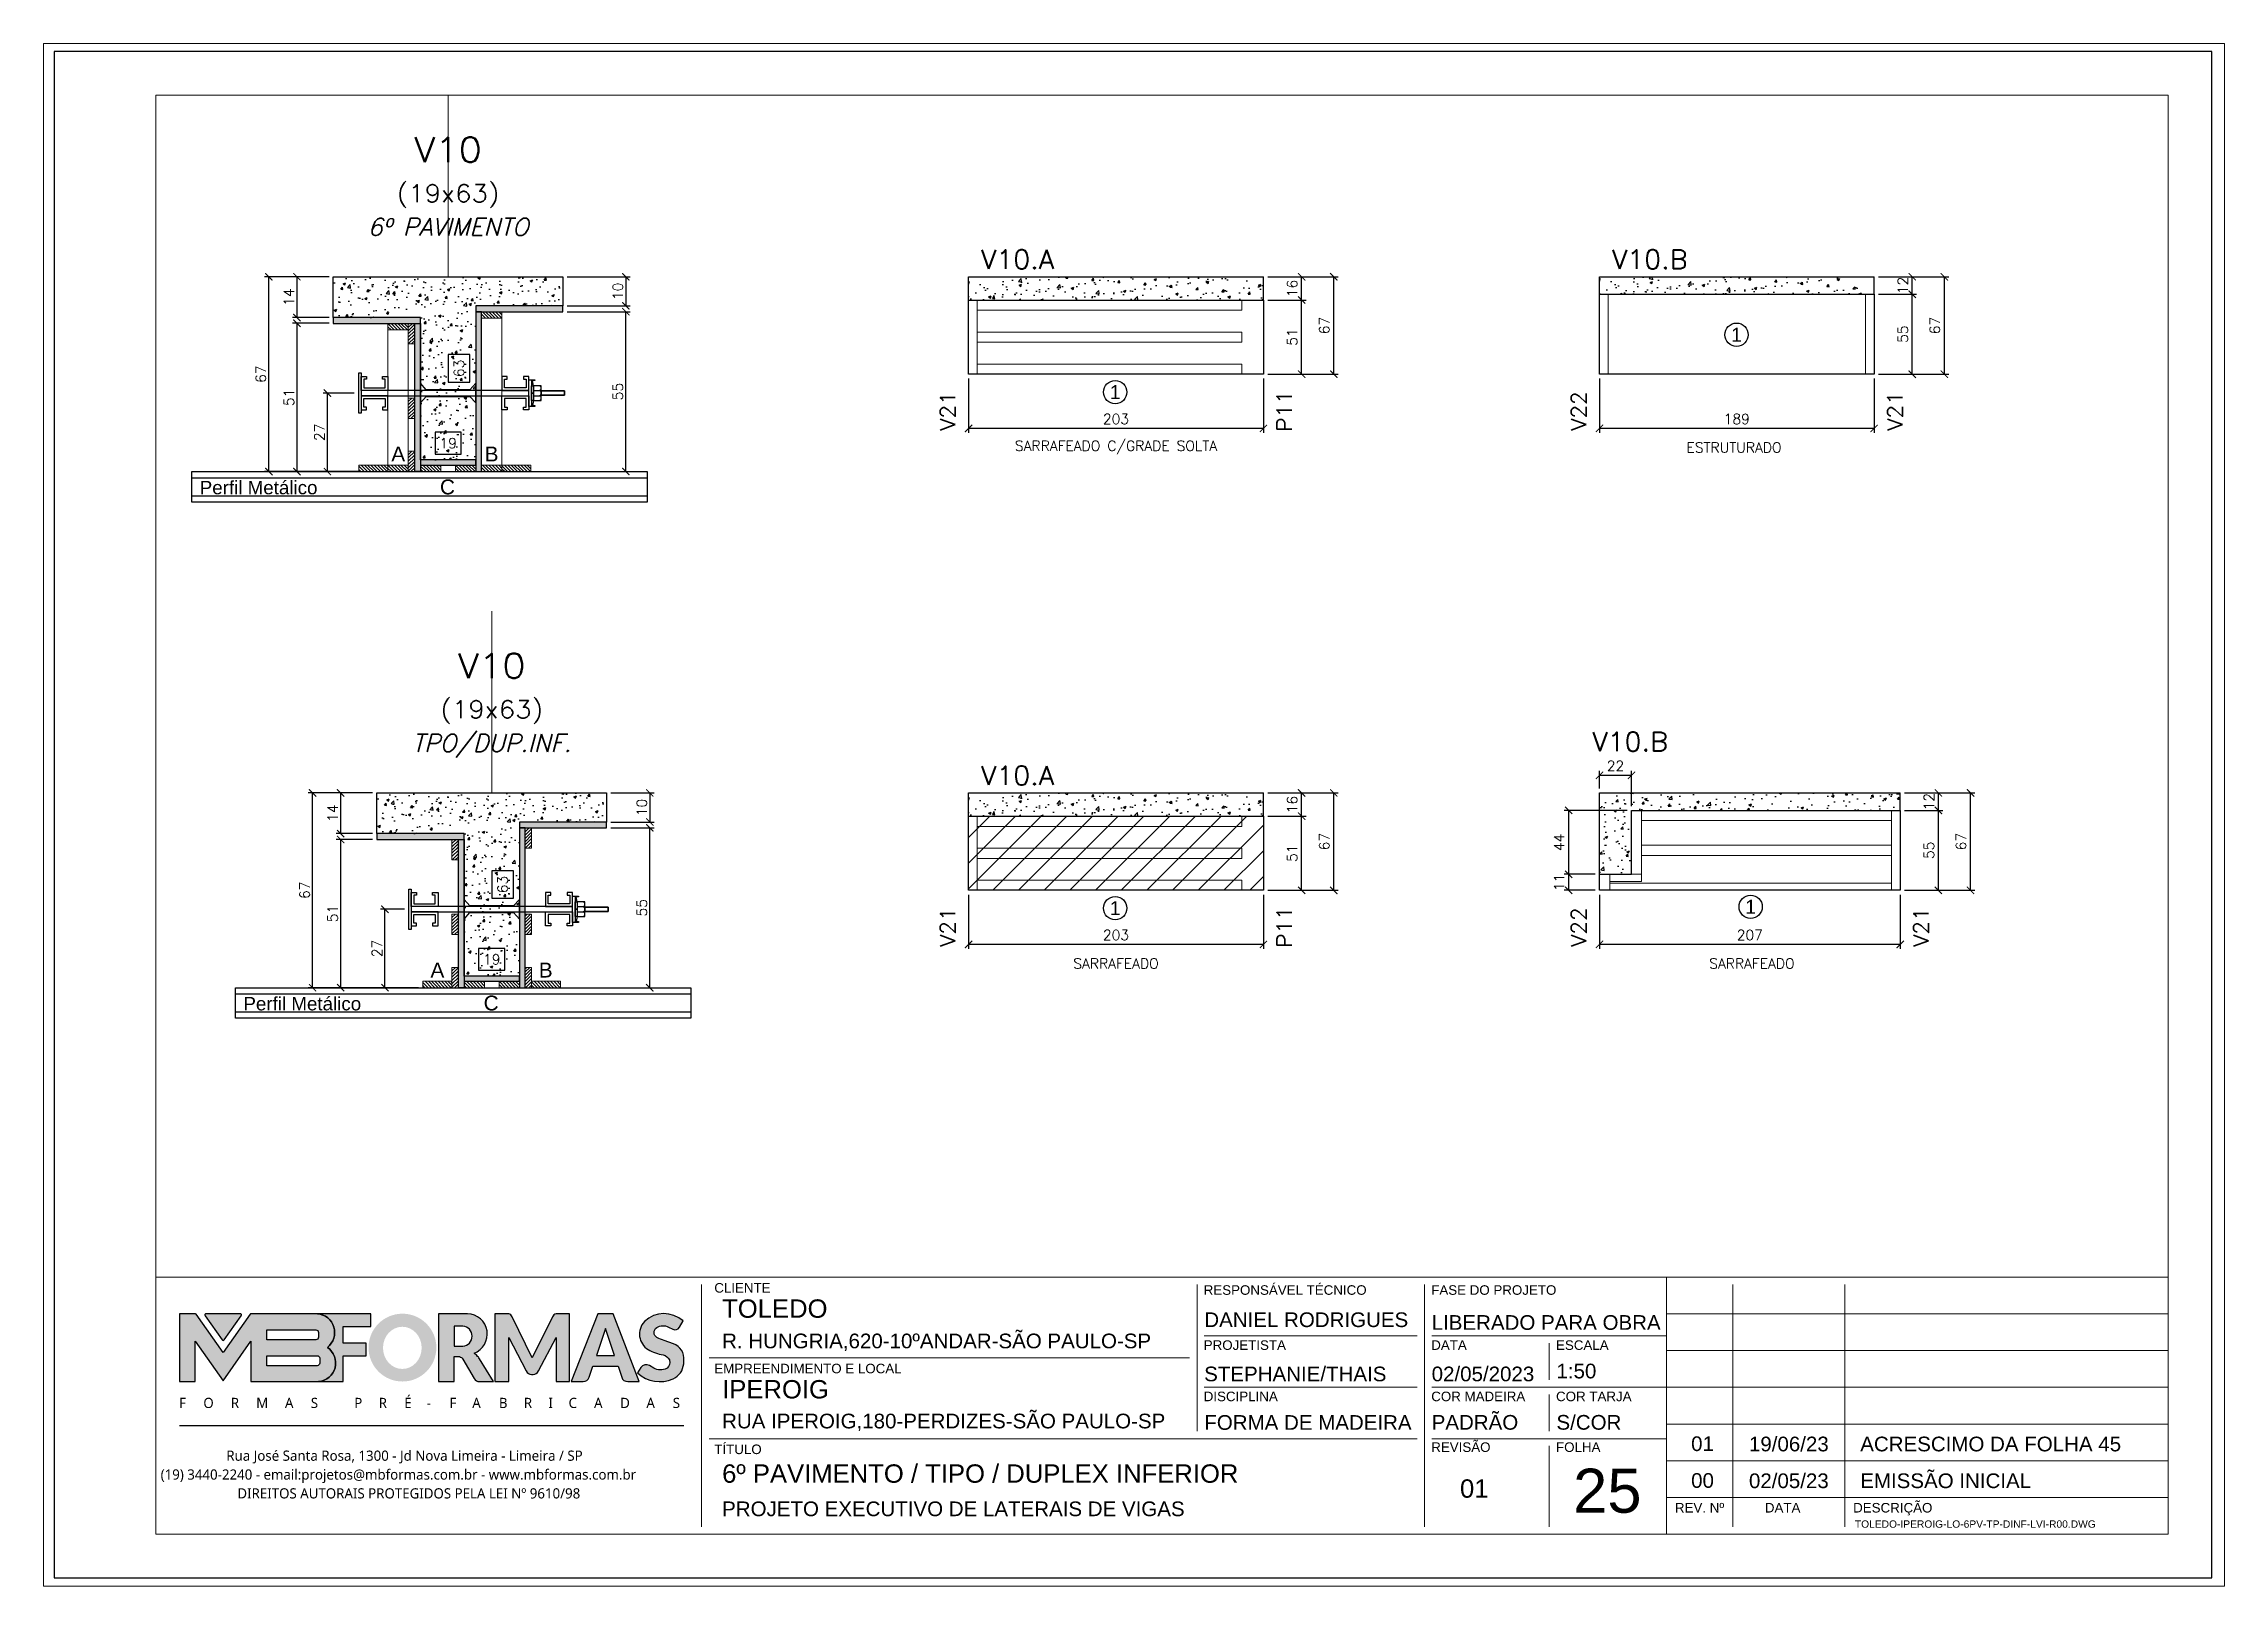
# Paper-space layout '25' of a CAD drawing. Extents: x 399.1 to 428.8, y 284.8 to 305.8.
# The model-space entities are those that its viewports show. They can reach past a viewport. Long polylines and large blocks are cut down to what shows.
import ezdxf
from ezdxf.enums import TextEntityAlignment as Align

# ---------------------------------------------------------------- set-up
doc = ezdxf.new("R2010")
doc.units = 0
doc.header["$PDMODE"] = 2
doc.header["$PDSIZE"] = 10
doc.linetypes.add('CABLIN', pattern=[0.35, 0.25, -0.1])
doc.linetypes.add('HIDDEN', pattern=[9.525, 6.35, -3.175])
doc.layers.get('0').update_dxf_attribs({"lineweight": 13})
doc.layers.get('Defpoints').update_dxf_attribs({"lineweight": 13})
for name, color, linetype in [('Barra de Ancoragem', 20, 'Continuous'), ('Concreto', 250, 'HIDDEN'), ('Cota', 4, 'Continuous'), ('Cota Seção (2x)', 4, 'Continuous'), ('Hachura', 252, 'CABLIN'), ('MB Logo', 255, 'Continuous'), ('Painéis', 200, 'Continuous'), ('Perfil Metálico', 224, 'Continuous'), ('Reaproveitamento', 251, 'Continuous'), ('Romaneio', 10, 'Continuous'), ('Texto de Titulo', 7, 'Continuous'), ('Texto Qtd Sarr', 242, 'Continuous'), ('Tubo de PVC', 51, 'Continuous')]:
    doc.layers.add(name, color=color, linetype=linetype)
for name, color, linetype, lineweight in [('FOLHA MB', 7, 'Continuous', 13), ('Madeira', 100, 'Continuous', 13), ('N° Folha', 5, 'Continuous', 13), ('Sarr 2.2x7', 40, 'Continuous', 9), ('Texto Seção', 7, 'Continuous', 15)]:
    doc.layers.add(name, color=color, linetype=linetype, lineweight=lineweight)
doc.layers.add('Laje_Perimetro', color=7, linetype='Continuous', plot=False)
doc.layers.add('VIEW', color=252, linetype='Continuous', lineweight=13, plot=False)
doc.styles.add('ARIAL', font='arial.ttf', dxfattribs={"oblique": 15, "height": 25})
doc.styles.add('MB_C01', font='arial.ttf', dxfattribs={"height": 1.3})
doc.styles.add('MB_C02', font='arial.ttf', dxfattribs={"height": 2})
doc.styles.add('MB_C03', font='arial.ttf', dxfattribs={"height": 2.5})
doc.styles.add('MB_C04', font='arial.ttf', dxfattribs={"height": 6})
doc.styles.add('MtXpl_Lucida_Sans_Un', font='l_10646.ttf')
doc.styles.add('REGUA-120', font='ROMANS.shx', dxfattribs={"height": 15})
doc.styles.add('ROMANS', font='romans.shx')
doc.dimstyles.new('Cota Paínel', dxfattribs={"dimtxt": 7, "dimasz": 5, "dimexe": 3, "dimexo": 3, "dimgap": 3, "dimtad": 1, "dimdec": 1, "dimzin": 12, "dimdsep": 46, "dimtxsty": 'ROMANS', "dimblk": 'ARCHTICK', "dimcen": 0, "dimclrd": 4, "dimclre": 4, "dimclrt": 1, "dimadec": 1, "dimazin": 3, "dimtfac": 1, "dimtdec": 1, "dimtmove": 0, "dimatfit": 3, "dimldrblk": 'OBLIQUE', "dimfxl": 1, "dimtolj": 1, "dimtzin": 12, "dimarcsym": 0})
doc.dimstyles.new('Cota Seção (2x)', dxfattribs={"dimtxt": 7, "dimasz": 5, "dimexe": 3, "dimexo": 3, "dimgap": 2, "dimtad": 3, "dimdec": 1, "dimlfac": 0.5, "dimzin": 12, "dimdsep": 46, "dimtxsty": 'ROMANS', "dimblk": 'ARCHTICK', "dimcen": 0, "dimclrd": 4, "dimclre": 4, "dimclrt": 1, "dimadec": 1, "dimazin": 3, "dimtfac": 1, "dimtdec": 1, "dimtmove": 0, "dimatfit": 3, "dimldrblk": 'OBLIQUE', "dimfxl": 1, "dimtolj": 1, "dimtzin": 12, "dimarcsym": 0})
doc.dimstyles.new('Cota Seção interna', dxfattribs={"dimtxt": 7, "dimasz": 6, "dimexe": 0.18, "dimexo": 2, "dimgap": -4, "dimtad": 3, "dimdec": 1, "dimlfac": 0.5, "dimzin": 12, "dimdsep": 46, "dimtxsty": 'ROMANS', "dimblk": 'ARCHTICK', "dimcen": 0.09, "dimse1": 1, "dimse2": 1, "dimsd1": 1, "dimsd2": 1, "dimclrd": 180, "dimclre": 5, "dimclrt": 1, "dimadec": 0, "dimazin": 3, "dimtfac": 1, "dimtdec": 1, "dimtofl": 0, "dimtmove": 0, "dimatfit": 3, "dimldrblk": 'ARCHTICK', "dimfxl": 1, "dimtolj": 1, "dimtzin": 0, "dimarcsym": 0})
pattern_1 = [(45, (-10510.0236, 25250.8204), (-1.12253202, 1.12253202), [])]
pattern_2 = [(315, (4147.3528, -6041.4436), (1.12253202, 1.12253202), [])]
pattern_3 = [(45, (-10510.0236, 25287.443), (-1.12253202, 1.12253202), [])]
pattern_4 = [(315, (4117.2894, -5686.3843), (1.12253202, 1.12253202), [])]
pattern_5 = [(45, (-10540.087, 25605.8796), (-1.12253202, 1.12253202), [])]

psp = doc.layouts.new('25')

msp = doc.modelspace()

# ---------------------------------------------------------------- texts
at = {"layer": 'N° Folha', "color": 5, "style": 'MB_C04'}
msp.add_text('25', height=30.306, dxfattribs=at).set_placement((-18045.93, 1827))
at = {"layer": 'Painéis', "color": 1, "char_height": 7, "attachment_point": 5, "style": 'ROMANS'}
for s, insert in [('\\A1;SARRAFEADO C/GRADE SOLTA', (-18360.58, 2559.89)), ('\\A1;ESTRUTURADO', (-17935.15, 2559.89)), ('\\A1;SARRAFEADO', (-18360.58, 2204.83)), ('\\A1;SARRAFEADO', (-17922.86, 2204.83))]:
    msp.add_mtext(s, dxfattribs=dict(at, insert=insert))
at = {"layer": 'Romaneio', "color": 0, "style": 'ARIAL'}
for p in [(-17933.45, 2637.46), (-18361.13, 2597.96), (-18361.13, 2242.91), (-17923.73, 2243.86)]:
    msp.add_text('1', height=9.6, dxfattribs=at).set_placement(p, align=Align.MIDDLE_CENTER)
at = {"layer": 'Texto Seção', "style": 'REGUA-120', "width": 1.05}
for s, p in [('V10.A', (-18453.54, 2682.78)), ('V10.B', (-18019.24, 2682.78)), ('V10.B', (-18032.77, 2351.02)), ('V10.A', (-18453.54, 2327.72))]:
    msp.add_text(s, height=13, dxfattribs=at).set_placement(p)
for s, p in [('V22', (-18042.09, 2584.93)), ('V21', (-18476.4, 2584.93)), ('P11', (-18244.71, 2584.93)), ('V21', (-17824.41, 2584.93)), ('V21', (-18476.4, 2229.87)), ('P11', (-18244.71, 2229.87)), ('V22', (-18042.09, 2229.87)), ('V21', (-17806.41, 2229.87))]:
    msp.add_text(s, height=10.4, rotation=90, dxfattribs=at).set_placement(p, align=Align.MIDDLE_CENTER)
at = {"layer": 'Texto Seção', "color": 0, "linetype": 'Continuous', "style": 'ARIAL'}
for s, p in [('A', (-18854.66, 2555.39)), ('B', (-18790.4, 2555.39)), ('C', (-18820.77, 2532.72)), ('A', (-18827.7, 2200.33)), ('B', (-18753.12, 2200.33)), ('C', (-18790.7, 2177.66))]:
    msp.add_text(s, height=10.22, dxfattribs=at).set_placement(p, align=Align.MIDDLE_CENTER)
at = {"layer": 'Texto Seção', "style": 'ARIAL'}
for p in [(-18950.77, 2532.28), (-18920.7, 2177.22)]:
    msp.add_text('Perfil Metálico', height=9.24, dxfattribs=at).set_placement(p, align=Align.MIDDLE_CENTER)

# ---------------------------------------------------------------- blocks, each defined once
blk = doc.blocks.new('MB-NOVO')
at = {"layer": 'MB Logo', "linetype": 'Continuous'}
h = blk.add_hatch(color=256, dxfattribs=at)
h.dxf.hatch_style = 1
h.set_gradient(color1=(242, 132, 69), color2=(247, 180, 141), rotation=90, tint=1)
h.paths.add_polyline_path([(-18529.6, 10980.8), (-18475.7, 10980.8, 0.706757), (-18468.7, 11008, 0.681802), (-18476.7, 11034.9), (-18529.4, 11034.9, 0.243712), (-18530.2, 11034.5), (-18551.7, 11003.9), (-18573.3, 11034.5, 0.243712), (-18574.1, 11034.9), (-18586.5, 11034.9), (-18586.5, 10980.8), (-18573.9, 10980.8), (-18573.9, 11012.9), (-18551.7, 10981.5), (-18529.6, 11012.9)])
h.paths.add_polyline_path([(-18516.8, 11014.1), (-18516.8, 11022), (-18477.8, 11022, -0.414214), (-18475.8, 11020), (-18475.8, 11016.1, -0.414214), (-18477.8, 11014.1)], flags=16)
h.paths.add_polyline_path([(-18516.8, 11001.4), (-18476.8, 11001.4, -0.414214), (-18474.8, 10999.4), (-18474.8, 10995.5, -0.414214), (-18476.8, 10993.5), (-18516.8, 10993.5)], flags=16)
at = {"layer": 'MB Logo', "true_color": 0x262626}
h = blk.add_hatch(color=250, dxfattribs=at)
h.dxf.hatch_style = 1
h.paths.add_polyline_path([(-18537.3, 11033.3, 0.60809), (-18538.1, 11034.9), (-18565.3, 11034.9, 0.60809), (-18566.1, 11033.3), (-18552.5, 11014, 0.518202), (-18550.9, 11014)])
h = blk.add_hatch(color=250, dxfattribs=at)
h.dxf.hatch_style = 1
h.paths.add_polyline_path([(-18456.2, 11011.3), (-18456.2, 11024.6), (-18434.2, 11024.6), (-18434.2, 11034.9), (-18476.7, 11034.9, -0.681802), (-18468.7, 11008, -0.706757), (-18475.7, 10980.8), (-18456.2, 10980.8), (-18456.2, 11001.4), (-18437.8, 11001.4), (-18437.8, 11011.3)])
h = blk.add_hatch(color=250, dxfattribs=at)
h.dxf.hatch_style = 1
h.paths.add_polyline_path([(-18435.9, 11007.9, 1), (-18381.9, 11007.9, 1)])
edge = h.paths.add_edge_path(flags=16)
edge.add_ellipse((-18409, 11007.7), major_axis=(0, 16.8), ratio=0.916255, start_angle=0, end_angle=360)
h = blk.add_hatch(color=250, dxfattribs=at)
h.dxf.hatch_style = 1
h.paths.add_polyline_path([(-18357, 11034.9), (-18380.2, 11034.9), (-18380.2, 10980.8), (-18367.6, 10980.8), (-18367.6, 11000.7), (-18363.4, 11000.7, -0.195765), (-18360.9, 10998.9), (-18351.8, 10983.2, 0.261385), (-18347.5, 10980.8), (-18336.4, 10980.8), (-18347.5, 10999, 0.082429), (-18349.6, 11001.5), (-18351.9, 11003.4, 0.81838)])
h.paths.add_polyline_path([(-18360.8, 11009), (-18367.6, 11009), (-18367.6, 11025), (-18360.8, 11025, -0.92578)], flags=16)
h = blk.add_hatch(color=250, dxfattribs=at)
h.dxf.hatch_style = 1
h.paths.add_polyline_path([(-18286.6, 11015.9), (-18286.6, 10980.8), (-18275.8, 10980.8), (-18275.8, 11034.9), (-18286.6, 11034.9, 0.216647), (-18289.4, 11032.4), (-18305.5, 10999.8), (-18321.6, 11032.7, 0.199908), (-18324.3, 11034.9), (-18335.2, 11034.9), (-18335.2, 10980.8), (-18324.3, 10980.8), (-18324.3, 11015.9), (-18310.4, 10989.3, 0.279644), (-18306, 10986.6, 0.340986), (-18300.5, 10989.3)])
h = blk.add_hatch(color=250, dxfattribs=at)
h.dxf.hatch_style = 1
h.paths.add_polyline_path([(-18274.4, 10980.8), (-18265, 10980.8, 0.322517), (-18260.2, 10984.3), (-18257.3, 10993), (-18237.2, 10993), (-18234.3, 10984.3, 0.322517), (-18229.5, 10980.8), (-18220.3, 10980.8), (-18241.2, 11034.9), (-18253.4, 11034.9)])
h.paths.add_polyline_path([(-18254.4, 11001.6), (-18247.3, 11023), (-18240.1, 11001.6)], flags=16)
h = blk.add_hatch(color=250, dxfattribs=at)
h.dxf.hatch_style = 1
h.paths.add_polyline_path([(-18206, 11024, -0.247671), (-18196.9, 11024.3), (-18193.5, 11022.5, 0.40799), (-18188.2, 11024.1), (-18185.4, 11029.1, 0.392837), (-18216.2, 11028.7, 0.467779), (-18213.3, 11006.3, 0.077523), (-18201.2, 11002.1, -0.214206), (-18196.1, 10997.9, -0.284295), (-18198.2, 10991.4, -0.26924), (-18208.8, 10991.6), (-18212.2, 10993.6, 0.407727), (-18219, 10992.1), (-18221.8, 10987.7, 0.296878), (-18193.2, 10983.1, 0.272251), (-18184.9, 10995.3), (-18184.6, 10997.9, 0.348906), (-18193.7, 11011.2), (-18200.4, 11013.5, -0.045018), (-18205.8, 11015.7, -0.618284)])
at = {"layer": 'MB Logo', "linetype": 'Continuous'}
blk.add_line((-18586.5, 10945.9), (-18184.8, 10945.9), dxfattribs=at)
at = {"layer": 'MB Logo', "color": 23, "linetype": 'Continuous', "true_color": 0xf28445}
for points in [[(-18573.3, 11034.5, 0.243712), (-18574.1, 11034.9), (-18586.5, 11034.9), (-18586.5, 10980.8), (-18573.9, 10980.8), (-18573.9, 11012.9), (-18551.7, 10981.5), (-18529.6, 11012.9), (-18529.6, 10980.8), (-18475.7, 10980.8, 0.706757), (-18468.7, 11008, 0.681802), (-18476.7, 11034.9), (-18529.4, 11034.9, 0.243712), (-18530.2, 11034.5), (-18551.7, 11003.9)], [(-18516.8, 11022), (-18477.8, 11022, -0.414214), (-18475.8, 11020), (-18475.8, 11016.1, -0.414214), (-18477.8, 11014.1), (-18516.8, 11014.1)], [(-18516.8, 11001.4), (-18476.8, 11001.4, -0.414214), (-18474.8, 10999.4), (-18474.8, 10995.5, -0.414214), (-18476.8, 10993.5), (-18516.8, 10993.5)]]:
    blk.add_lwpolyline(points, format="xyb", close=True, dxfattribs=at)
at = {"layer": 'MB Logo', "color": 250, "true_color": 0x262626}
for points in [[(-18537.3, 11033.3, 0.60809), (-18538.1, 11034.9), (-18565.3, 11034.9, 0.60809), (-18566.1, 11033.3), (-18552.5, 11014, 0.518202), (-18550.9, 11014)], [(-18437.8, 11011.3), (-18456.2, 11011.3), (-18456.2, 11024.6), (-18434.2, 11024.6), (-18434.2, 11034.9), (-18476.7, 11034.9, -0.681802), (-18468.7, 11008, -0.706757), (-18475.7, 10980.8), (-18456.2, 10980.8), (-18456.2, 11001.4), (-18437.8, 11001.4)], [(-18347.5, 10980.8), (-18336.4, 10980.8), (-18347.5, 10999, 0.082429), (-18349.6, 11001.5), (-18351.9, 11003.4, 0.81838), (-18357, 11034.9), (-18380.2, 11034.9), (-18380.2, 10980.8), (-18367.6, 10980.8), (-18367.6, 11000.7), (-18363.4, 11000.7, -0.209789), (-18360.8, 10998.7), (-18351.8, 10983.2, 0.261385)], [(-18286.6, 11015.9), (-18286.6, 10980.8), (-18275.8, 10980.8), (-18275.8, 11034.9), (-18286.6, 11034.9, 0.216647), (-18289.4, 11032.4), (-18305.5, 10999.8), (-18321.5, 11032.4, 0.216647), (-18324.3, 11034.9), (-18335.2, 11034.9), (-18335.2, 10980.8), (-18324.3, 10980.8), (-18324.3, 11015.9), (-18310.4, 10989.3, 0.279644), (-18306, 10986.6), (-18304.9, 10986.6, 0.279644), (-18300.5, 10989.3)], [(-18265, 10980.8, 0.322517), (-18260.2, 10984.3), (-18257.3, 10993), (-18237.2, 10993), (-18234.3, 10984.3, 0.322517), (-18229.5, 10980.8), (-18220.3, 10980.8), (-18241.2, 11034.9), (-18253.4, 11034.9), (-18274.4, 10980.8)], [(-18206.2, 11015.9, -0.549626), (-18206.4, 11023.8, -0.258723), (-18196.9, 11024.3), (-18193.5, 11022.5, 0.40799), (-18188.2, 11024.1), (-18185.4, 11029.1, 0.392837), (-18216.2, 11028.7, 0.467779), (-18213.3, 11006.3, 0.077523), (-18201.2, 11002.1, -0.203897), (-18196.3, 10998.2), (-18196.1, 10997.8, -0.267611), (-18198, 10991.6), (-18198.5, 10991.3, -0.261145), (-18208.8, 10991.6), (-18212.2, 10993.6, 0.407727), (-18219, 10992.1), (-18221.8, 10987.7, 0.296878), (-18193.2, 10983.1, 0.265963), (-18184.9, 10994.9), (-18184.7, 10997.6, 0.340466), (-18193.1, 11011), (-18200.4, 11013.5, -0.049298)], [(-18367.6, 11009), (-18360.8, 11009, 0.92578), (-18360.8, 11025), (-18367.6, 11025)]]:
    blk.add_lwpolyline(points, format="xyb", close=True, dxfattribs=at)
blk.add_lwpolyline([(-18247.3, 11023), (-18254.4, 11001.6), (-18240.1, 11001.6)], close=True, dxfattribs=at)
at = {"layer": 'MB Logo', "color": 250, "true_color": 0x262626, "style": 'MtXpl_Lucida_Sans_Un'}
for s, height, p in [('F', 8.12, (-18586.8, 10959.8)), ('O', 8.12, (-18567.5, 10959.8)), ('R', 8.12, (-18545.6, 10959.8)), ('M', 8.12, (-18525.4, 10959.8)), ('A', 8.12, (-18502.5, 10959.8)), ('S', 8.12, (-18481.9, 10959.8)), ('P', 8.12, (-18447.3, 10959.8)), ('R', 8.12, (-18427.8, 10959.8)), ('É', 8.12, (-18407.5, 10959.8)), ('-', 8.12, (-18389.6, 10959.8)), ('F', 8.12, (-18371.4, 10959.8)), ('A', 8.12, (-18353.3, 10959.8)), ('B', 8.12, (-18332.1, 10959.8)), ('R', 8.12, (-18312.2, 10959.8)), ('I', 8.12, (-18292.7, 10959.8)), ('C', 8.12, (-18276.6, 10959.8)), ('A', 8.12, (-18256.3, 10959.8)), ('D', 8.12, (-18235.5, 10959.8)), ('A', 8.12, (-18214.6, 10959.8)), ('S', 8.12, (-18193.6, 10959.8)), ('DIREITOS AUTORAIS PROTEGIDOS PELA LEI Nº 9610/98', 8.122, (-18540.4, 10887.8))]:
    blk.add_text(s, height=height, dxfattribs=at).set_placement(p)
at = {"layer": 'MB Logo', "style": 'MtXpl_Lucida_Sans_Un'}
for s, p in [('Rua José Santa Rosa, 1300 - Jd Nova Limeira - Limeira / SP', (-18549.2, 10917.8)), ('(19) 3440-2240 - email:projetos@mbformas.com.br - www.mbformas.com.br', (-18601.5, 10902.8))]:
    blk.add_text(s, height=8.122, dxfattribs=at).set_placement(p)
blk = doc.blocks.new('A$C169d8357')
at = {"layer": 'FOLHA MB', "color": 1}
for p, q in [((1109.8, 356.7), (70, 356.7)), ((445.6, 351.7), (445.6, 185)), ((786.6, 351.7), (786.6, 250.7)), ((943.1, 351.7), (943.1, 185)), ((1109.8, 356.7), (1109.8, 179.9)), ((1455, 356.7), (1109.8, 356.7)), ((1155.3, 185), (1155.3, 351.7)), ((1232.6, 351.7), (1232.6, 185)), ((1455, 331.5), (1109.8, 331.5)), ((938.1, 316.3), (791.6, 316.3)), ((1109.8, 316.3), (948.2, 316.3)), ((781.5, 301.2), (450.7, 301.2)), ((1029, 311.3), (1029, 286)), ((1455, 306.2), (1109.8, 306.2)), ((938.1, 281), (791.6, 281)), ((1109.8, 281), (948.2, 281)), ((1029, 275.9), (1029, 250.7)), ((1455, 281), (1109.8, 281)), ((1455, 255.7), (1109.8, 255.7)), ((938.1, 245.6), (450.7, 245.6)), ((1109.8, 245.6), (948.2, 245.6)), ((1029, 240.6), (1029, 185)), ((1455, 230.4), (1109.8, 230.4)), ((1455, 205.2), (1109.8, 205.2))]:
    blk.add_line(p, q, dxfattribs=at)
for points in [[(0, 1199.9), (0, 149.9), (1485, 149.9), (1485, 1199.9)], [(70, 1169.9), (70, 179.9), (1455, 179.9), (1455, 1169.9)]]:
    blk.add_lwpolyline(points, close=True, dxfattribs=at)
at = {"layer": 'MB Logo', "xscale": 0.8642040370897565, "yscale": 0.8642040370897565, "zscale": 0.8642040370897565}
blk.add_blockref('MB-NOVO', (16148.7, -9204.8), dxfattribs=at)
at = {"layer": 'FOLHA MB', "color": 6}
for s, height, style, p in [('CLIENTE', 6.57, 'MB_C01', (454.3, 346.1)), ('RESPONSÁVEL TÉCNICO', 6.566, 'MB_C01', (791.2, 344.6)), ('FASE DO PROJETO', 6.566, 'MB_C01', (947.8, 344.6)), ('R. HUNGRIA,620-10ºANDAR-SÃO PAULO-SP', 10.102, 'MB_C02', (459.7, 307.8)), ('PROJETISTA', 6.57, 'MB_C01', (791.2, 306.7)), ('DATA', 6.57, 'MB_C01', (947.8, 306.7)), ('ESCALA', 6.57, 'MB_C01', (1033.7, 306.7)), ('EMPREENDIMENTO E LOCAL', 6.566, 'MB_C01', (454.3, 290.6)), ('DISCIPLINA', 6.57, 'MB_C01', (791.2, 271.4)), ('COR MADEIRA', 6.566, 'MB_C01', (947.8, 271.4)), ('COR TARJA', 6.57, 'MB_C01', (1033.7, 271.4)), ('RUA IPEROIG,180-PERDIZES-SÃO PAULO-SP', 10.102, 'MB_C02', (459.7, 252.7)), ('TÍTULO', 6.57, 'MB_C01', (454.3, 235)), ('REVISÃO', 6.57, 'MB_C01', (947.8, 236.5)), ('FOLHA', 6.57, 'MB_C01', (1033.7, 236.5)), ('PROJETO EXECUTIVO DE LATERAIS DE VIGAS', 10.102, 'MB_C02', (459.7, 192.3))]:
    blk.add_text(s, height=height, dxfattribs=dict(at, style=style)).set_placement(p)
at = {"layer": 'FOLHA MB', "color": 5}
for s, height, style, p in [('TOLEDO', 12.63, 'MB_C03', (459.7, 328.8)), ('DANIEL RODRIGUES', 10.102, 'MB_C02', (791.6, 322.4)), ('LIBERADO PARA OBRA', 10.102, 'MB_C02', (948.1, 320.5)), ('IPEROIG', 12.63, 'MB_C03', (459.7, 273.3)), ('STEPHANIE/THAIS', 10.102, 'MB_C02', (791.5, 285.1)), ('02/05/2023', 10.1, 'MB_C02', (948.1, 285.1)), ('1:50', 10.1, 'MB_C02', (1034, 287.1)), ('FORMA DE MADEIRA', 10.102, 'MB_C02', (791.6, 251.7)), ('PADRÃO', 10.1, 'MB_C02', (948.1, 251.8)), ('S/COR', 10.1, 'MB_C02', (1034, 251.8)), ('01', 10.1, 'MB_C02', (1126.7, 237.1)), ('19/06/23', 10.1, 'MB_C02', (1166.5, 236.9)), ('ACRESCIMO DA FOLHA 45', 10.102, 'MB_C02', (1243.1, 236.9)), ('6º PAVIMENTO / TIPO / DUPLEX INFERIOR', 12.628, 'MB_C03', (459.7, 215.3)), ('01', 12.63, 'MB_C03', (967.6, 205)), ('00', 10.1, 'MB_C02', (1126.7, 211.8)), ('02/05/23', 10.1, 'MB_C02', (1166.5, 211.6)), ('EMISSÃO INICIAL', 10.102, 'MB_C02', (1243.1, 211.6))]:
    blk.add_text(s, height=height, dxfattribs=dict(at, style=style)).set_placement(p)
at = {"layer": 'FOLHA MB', "color": 6, "style": 'MB_C01'}
for s, p in [('REV. Nº', (1132.5, 198.1)), ('DATA', (1189.7, 198.1)), ('DESCRIÇÃO', (1265.5, 198.1))]:
    blk.add_text(s, height=6.57, dxfattribs=at).set_placement(p, align=Align.MIDDLE_CENTER)
at = {"layer": 'FOLHA MB', "insert": (1239.4, 189.4), "char_height": 5.051, "width": 210.818, "attachment_point": 1, "style": 'MB_C04'}
blk.add_mtext('TOLEDO-IPEROIG-LO-6PV-TP-DINF-LVI-R00.DWG', dxfattribs=at)
blk = doc.blocks.new('titulo1')
at = {"layer": 'Defpoints', "color": 252, "linetype": 'HIDDEN', "ltscale": 2}
blk.add_line((0, 0), (0, 125), dxfattribs=at)
at = {"layer": 'Defpoints', "style": 'ROMANS', "oblique": 15}
blk.add_attdef('FOLHA', text='', height=10, dxfattribs=at).set_placement((0, 15.6), align=Align.MIDDLE_CENTER)
at = {"layer": 'Texto Qtd Sarr', "color": 3, "style": 'ROMANS', "oblique": 15}
for tag, height, p in [('TITULO', 17, (0, 71.4)), ('SEÇÃO', 12, (0, 41.5))]:
    blk.add_attdef(tag, text='', height=height, dxfattribs=at).set_placement(p, align=Align.MIDDLE_CENTER)
blk = doc.blocks.new('*D676')
at = {"layer": 'Cota Seção (2x)', "color": 180, "lineweight": -2, "transparency": 16777216}
for p, q in [((-18781.3, 2215.2), (-18799.3, 2215.2)), ((-18799.3, 2215.2), (-18799.3, 2200.2)), ((-18781.3, 2200.2), (-18781.3, 2215.2)), ((-18799.3, 2200.2), (-18781.3, 2200.2))]:
    blk.add_line(p, q, dxfattribs=at)
at = {"layer": 'Defpoints', "color": 0, "transparency": 16777216}
for p in [(-18809.3, 2196.2), (-18771.3, 2196.2), (-18771.3, 2196.2)]:
    blk.add_point(p, dxfattribs=at)
at = {"layer": 'Cota Seção (2x)', "color": 1, "transparency": 16777216, "insert": (-18790.3, 2207.7), "char_height": 7, "attachment_point": 5, "style": 'ROMANS'}
blk.add_mtext('\\A1;19', dxfattribs=at)
blk = doc.blocks.new('_ArchTick')
at = {"color": 0, "linetype": 'ByBlock', "const_width": 0.15}
blk.add_lwpolyline([(-0.5, -0.5), (0.5, 0.5)], dxfattribs=at)
blk = doc.blocks.new('*D677')
at = {"layer": 'Cota', "color": 4, "lineweight": -2, "transparency": 16777216}
for p, q in [((-18708.3, 2322.2), (-18678.5, 2322.2)), ((-18681.5, 2322.2), (-18681.5, 2302.2)), ((-18708.3, 2302.2), (-18678.5, 2302.2))]:
    blk.add_line(p, q, dxfattribs=at)
at = {"layer": 'Defpoints', "color": 0, "transparency": 16777216}
for p in [(-18711.3, 2322.2), (-18711.3, 2302.2), (-18681.5, 2302.2)]:
    blk.add_point(p, dxfattribs=at)
at = {"layer": 'Cota', "color": 4, "lineweight": -2, "transparency": 16777216, "xscale": 5, "yscale": 5, "zscale": 5}
for p, rotation in [((-18681.5, 2322.2), 90), ((-18681.5, 2302.2), 270)]:
    blk.add_blockref('_ArchTick', p, dxfattribs=dict(at, rotation=rotation))
at = {"layer": 'Cota', "color": 1, "transparency": 16777216, "insert": (-18687, 2312.2), "char_height": 7, "attachment_point": 5, "rotation": 90, "style": 'ROMANS'}
blk.add_mtext('\\A1;10', dxfattribs=at)
blk = doc.blocks.new('_OBLIQUE')
at = {"color": 0, "linetype": 'ByBlock', "lineweight": -2}
for p, q in [((0, 0), (-1, 0)), ((-0.5, -0.5), (0.5, 0.5))]:
    blk.add_line(p, q, dxfattribs=at)
blk = doc.blocks.new('DSADSAD')
at = {"layer": 'Barra de Ancoragem'}
for p, q in [((-12991, 7698.4), (-13009.2, 7698.4)), ((-13005.1, 7696.9), (-13008.6, 7697.6)), ((-12995.1, 7696.9), (-12991.5, 7697.6))]:
    blk.add_line(p, q, dxfattribs=at)
at = {"layer": 'Barra de Ancoragem', "flags": 128}
for points in [[(-13009.2, 7700.2), (-12991, 7700.2), (-12991, 7698.4), (-13009.2, 7698.4)], [(-13008.6, 7698.4), (-13008.6, 7696), (-13009.2, 7696), (-13009.2, 7698.4)], [(-12995.1, 7698.4), (-12995.1, 7696.9), (-13005.1, 7696.9), (-13005.1, 7698.4)], [(-12991, 7698.4), (-12991, 7696), (-12991.5, 7696), (-12991.5, 7698.4)]]:
    blk.add_lwpolyline(points, close=True, dxfattribs=at)
for points in [[(-13005.1, 7696.9), (-13005.1, 7691.6), (-12995.1, 7691.6), (-12995.1, 7696.9)], [(-13000.4, 7696.9), (-13000.4, 7698.4), (-12999.8, 7698.4), (-12999.8, 7696.9), (-13000.4, 7696.9), (-12999.8, 7696.9)]]:
    blk.add_lwpolyline(points, dxfattribs=at)
for points in [[(-13001.9, 7696.9), (-13001.9, 7692.8, 0.666667), (-12998.3, 7692.8, 0.666667)], [(-12998.3, 7696.9), (-12998.3, 7692.8, 0.729796), (-12995.1, 7692.8, 0.729796)]]:
    blk.add_lwpolyline(points, format="xyb", dxfattribs=at)
at = {"layer": 'Barra de Ancoragem'}
blk.add_arc((-13003.5, 7693.3), 1.7, 197.7564, 342.2436, dxfattribs=at)
blk = doc.blocks.new('*D678')
at = {"layer": 'Cota', "color": 4, "lineweight": -2, "transparency": 16777216}
for p, q in [((-18850.4, 2242.2), (-18866.8, 2242.2)), ((-18863.8, 2188.2), (-18863.8, 2242.2)), ((-18840.8, 2188.2), (-18866.8, 2188.2))]:
    blk.add_line(p, q, dxfattribs=at)
at = {"layer": 'Defpoints', "color": 0, "transparency": 16777216}
for p in [(-18863.8, 2242.2), (-18847.4, 2242.2), (-18837.8, 2188.2)]:
    blk.add_point(p, dxfattribs=at)
at = {"layer": 'Cota', "color": 4, "lineweight": -2, "transparency": 16777216, "xscale": 5, "yscale": 5, "zscale": 5}
for p, rotation in [((-18863.8, 2242.2), 90), ((-18863.8, 2188.2), 270)]:
    blk.add_blockref('_ArchTick', p, dxfattribs=dict(at, rotation=rotation))
at = {"layer": 'Cota', "color": 1, "transparency": 16777216, "insert": (-18869.3, 2215.2), "char_height": 7, "attachment_point": 5, "rotation": 90, "style": 'ROMANS'}
blk.add_mtext('\\A1;27', dxfattribs=at)
blk = doc.blocks.new('*D679')
at = {"layer": 'Cota', "color": 4, "lineweight": -2, "transparency": 16777216}
for p, q in [((-18872.3, 2322.2), (-18916.6, 2322.2)), ((-18913.6, 2188.2), (-18913.6, 2322.2)), ((-18850.3, 2188.2), (-18916.6, 2188.2))]:
    blk.add_line(p, q, dxfattribs=at)
at = {"layer": 'Defpoints', "color": 0, "transparency": 16777216}
for p in [(-18913.6, 2322.2), (-18869.3, 2322.2), (-18847.3, 2188.2)]:
    blk.add_point(p, dxfattribs=at)
at = {"layer": 'Cota', "color": 4, "lineweight": -2, "transparency": 16777216, "xscale": 5, "yscale": 5, "zscale": 5}
for p, rotation in [((-18913.6, 2322.2), 90), ((-18913.6, 2188.2), 270)]:
    blk.add_blockref('_ArchTick', p, dxfattribs=dict(at, rotation=rotation))
at = {"layer": 'Cota', "color": 1, "transparency": 16777216, "insert": (-18919.1, 2255.2), "char_height": 7, "attachment_point": 5, "rotation": 90, "style": 'ROMANS'}
blk.add_mtext('\\A1;67', dxfattribs=at)
blk = doc.blocks.new('*D680')
at = {"layer": 'Cota', "color": 4, "lineweight": -2, "transparency": 16777216}
for p, q in [((-18708.3, 2298.2), (-18678.5, 2298.2)), ((-18681.5, 2188.2), (-18681.5, 2298.2)), ((-18739.9, 2188.2), (-18678.5, 2188.2))]:
    blk.add_line(p, q, dxfattribs=at)
at = {"layer": 'Defpoints', "color": 0, "transparency": 16777216}
for p in [(-18711.3, 2298.2), (-18681.5, 2298.2), (-18742.9, 2188.2)]:
    blk.add_point(p, dxfattribs=at)
at = {"layer": 'Cota', "color": 4, "lineweight": -2, "transparency": 16777216, "xscale": 5, "yscale": 5, "zscale": 5}
for p, rotation in [((-18681.5, 2298.2), 90), ((-18681.5, 2188.2), 270)]:
    blk.add_blockref('_ArchTick', p, dxfattribs=dict(at, rotation=rotation))
at = {"layer": 'Cota', "color": 1, "transparency": 16777216, "insert": (-18687, 2243.2), "char_height": 7, "attachment_point": 5, "rotation": 90, "style": 'ROMANS'}
blk.add_mtext('\\A1;55', dxfattribs=at)
blk = doc.blocks.new('*D681')
at = {"layer": 'Cota Seção (2x)', "color": 180, "lineweight": -2, "transparency": 16777216}
for p, q in [((-18775.3, 2268.7), (-18790.3, 2268.7)), ((-18790.3, 2268.7), (-18790.3, 2249.7)), ((-18775.3, 2249.7), (-18775.3, 2268.7)), ((-18790.3, 2249.7), (-18775.3, 2249.7))]:
    blk.add_line(p, q, dxfattribs=at)
at = {"layer": 'Defpoints', "color": 0, "transparency": 16777216}
for p in [(-18771.3, 2322.2), (-18771.3, 2322.2), (-18771.3, 2196.2)]:
    blk.add_point(p, dxfattribs=at)
at = {"layer": 'Cota Seção (2x)', "color": 1, "transparency": 16777216, "insert": (-18782.8, 2259.2), "char_height": 7, "attachment_point": 5, "rotation": 90, "style": 'ROMANS'}
blk.add_mtext('\\A1;63', dxfattribs=at)
blk = doc.blocks.new('*D682')
at = {"layer": 'Cota', "color": 4, "lineweight": -2, "transparency": 16777216}
for p, q in [((-18872.3, 2322.2), (-18897.3, 2322.2)), ((-18894.3, 2322.2), (-18894.3, 2294.2)), ((-18872.3, 2294.2), (-18897.3, 2294.2))]:
    blk.add_line(p, q, dxfattribs=at)
at = {"layer": 'Defpoints', "color": 0, "transparency": 16777216}
for p in [(-18869.3, 2322.2), (-18894.3, 2294.2), (-18869.3, 2294.2)]:
    blk.add_point(p, dxfattribs=at)
at = {"layer": 'Cota', "color": 4, "lineweight": -2, "transparency": 16777216, "xscale": 5, "yscale": 5, "zscale": 5}
for p, rotation in [((-18894.3, 2322.2), 90), ((-18894.3, 2294.2), 270)]:
    blk.add_blockref('_ArchTick', p, dxfattribs=dict(at, rotation=rotation))
at = {"layer": 'Cota', "color": 1, "transparency": 16777216, "insert": (-18899.8, 2308.2), "char_height": 7, "attachment_point": 5, "rotation": 90, "style": 'ROMANS'}
blk.add_mtext('\\A1;14', dxfattribs=at)
blk = doc.blocks.new('*D683')
at = {"layer": 'Cota', "color": 4, "lineweight": -2, "transparency": 16777216}
for p, q in [((-18872.3, 2290.2), (-18897.3, 2290.2)), ((-18894.3, 2290.2), (-18894.3, 2188.2)), ((-18850.3, 2188.2), (-18897.3, 2188.2))]:
    blk.add_line(p, q, dxfattribs=at)
at = {"layer": 'Defpoints', "color": 0, "transparency": 16777216}
for p in [(-18869.3, 2290.2), (-18894.3, 2188.2), (-18847.3, 2188.2)]:
    blk.add_point(p, dxfattribs=at)
at = {"layer": 'Cota', "color": 4, "lineweight": -2, "transparency": 16777216, "xscale": 5, "yscale": 5, "zscale": 5}
for p, rotation in [((-18894.3, 2290.2), 90), ((-18894.3, 2188.2), 270)]:
    blk.add_blockref('_ArchTick', p, dxfattribs=dict(at, rotation=rotation))
at = {"layer": 'Cota', "color": 1, "transparency": 16777216, "insert": (-18899.8, 2239.2), "char_height": 7, "attachment_point": 5, "rotation": 90, "style": 'ROMANS'}
blk.add_mtext('\\A1;51', dxfattribs=at)
blk = doc.blocks.new('*D684')
at = {"layer": 'Cota', "color": 4, "lineweight": -2, "transparency": 16777216}
for p, q in [((-18027.8, 2607.3), (-18027.8, 2570)), ((-17838.8, 2607.3), (-17838.8, 2570)), ((-17838.8, 2573), (-18027.8, 2573))]:
    blk.add_line(p, q, dxfattribs=at)
at = {"layer": 'Defpoints', "color": 0, "transparency": 16777216}
for p in [(-18027.8, 2610.3), (-17838.8, 2610.3), (-18027.8, 2573)]:
    blk.add_point(p, dxfattribs=at)
at = {"layer": 'Cota', "color": 4, "lineweight": -2, "transparency": 16777216, "xscale": 5, "yscale": 5, "zscale": 5, "rotation": 180}
blk.add_blockref('_ArchTick', (-18027.8, 2573), dxfattribs=at)
at = {"layer": 'Cota', "color": 4, "lineweight": -2, "transparency": 16777216, "xscale": 5, "yscale": 5, "zscale": 5}
blk.add_blockref('_ArchTick', (-17838.8, 2573), dxfattribs=at)
at = {"layer": 'Cota', "color": 1, "transparency": 16777216, "insert": (-17933.3, 2579.5), "char_height": 7, "attachment_point": 5, "style": 'ROMANS'}
blk.add_mtext('\\A1;189', dxfattribs=at)
blk = doc.blocks.new('*D685')
at = {"layer": 'Cota', "color": 4, "lineweight": -2, "transparency": 16777216}
for p, q in [((-17835.8, 2665.3), (-17809.5, 2665.3)), ((-17812.5, 2610.3), (-17812.5, 2665.3)), ((-17835.8, 2610.3), (-17809.5, 2610.3))]:
    blk.add_line(p, q, dxfattribs=at)
at = {"layer": 'Defpoints', "color": 0, "transparency": 16777216}
for p in [(-17838.8, 2665.3), (-17812.5, 2665.3), (-17838.8, 2610.3)]:
    blk.add_point(p, dxfattribs=at)
at = {"layer": 'Cota', "color": 4, "lineweight": -2, "transparency": 16777216, "xscale": 5, "yscale": 5, "zscale": 5}
for p, rotation in [((-17812.5, 2665.3), 90), ((-17812.5, 2610.3), 270)]:
    blk.add_blockref('_ArchTick', p, dxfattribs=dict(at, rotation=rotation))
at = {"layer": 'Cota', "color": 1, "transparency": 16777216, "insert": (-17819, 2637.8), "char_height": 7, "attachment_point": 5, "rotation": 90, "style": 'ROMANS'}
blk.add_mtext('\\A1;55', dxfattribs=at)
blk = doc.blocks.new('*D686')
at = {"layer": 'Cota', "color": 4, "lineweight": -2, "transparency": 16777216}
for p, q in [((-17835.8, 2677.3), (-17809.5, 2677.3)), ((-17812.5, 2665.3), (-17812.5, 2677.3)), ((-17835.8, 2665.3), (-17809.5, 2665.3))]:
    blk.add_line(p, q, dxfattribs=at)
at = {"layer": 'Defpoints', "color": 0, "transparency": 16777216}
for p in [(-17838.8, 2677.3), (-17812.5, 2677.3), (-17838.8, 2665.3)]:
    blk.add_point(p, dxfattribs=at)
at = {"layer": 'Cota', "color": 4, "lineweight": -2, "transparency": 16777216, "xscale": 5, "yscale": 5, "zscale": 5}
for p, rotation in [((-17812.5, 2677.3), 90), ((-17812.5, 2665.3), 270)]:
    blk.add_blockref('_ArchTick', p, dxfattribs=dict(at, rotation=rotation))
at = {"layer": 'Cota', "color": 1, "transparency": 16777216, "insert": (-17819, 2671.3), "char_height": 7, "attachment_point": 5, "rotation": 90, "style": 'ROMANS'}
blk.add_mtext('\\A1;12', dxfattribs=at)
blk = doc.blocks.new('*D687')
at = {"layer": 'Cota', "color": 4, "lineweight": -2, "transparency": 16777216}
for p, q in [((-17835.8, 2677.3), (-17787.4, 2677.3)), ((-17790.4, 2610.3), (-17790.4, 2677.3)), ((-17835.8, 2610.3), (-17787.4, 2610.3))]:
    blk.add_line(p, q, dxfattribs=at)
at = {"layer": 'Defpoints', "color": 0, "transparency": 16777216}
for p in [(-17838.8, 2677.3), (-17790.4, 2677.3), (-17838.8, 2610.3)]:
    blk.add_point(p, dxfattribs=at)
at = {"layer": 'Cota', "color": 4, "lineweight": -2, "transparency": 16777216, "xscale": 5, "yscale": 5, "zscale": 5}
for p, rotation in [((-17790.4, 2677.3), 90), ((-17790.4, 2610.3), 270)]:
    blk.add_blockref('_ArchTick', p, dxfattribs=dict(at, rotation=rotation))
at = {"layer": 'Cota', "color": 1, "transparency": 16777216, "insert": (-17796.9, 2643.8), "char_height": 7, "attachment_point": 5, "rotation": 90, "style": 'ROMANS'}
blk.add_mtext('\\A1;67', dxfattribs=at)
blk = doc.blocks.new('*D688')
at = {"layer": 'Cota', "color": 4, "lineweight": -2, "transparency": 16777216}
for p, q in [((-18462.1, 2607.3), (-18462.1, 2570)), ((-18259.1, 2607.3), (-18259.1, 2570)), ((-18259.1, 2573), (-18462.1, 2573))]:
    blk.add_line(p, q, dxfattribs=at)
at = {"layer": 'Defpoints', "color": 0, "transparency": 16777216}
for p in [(-18462.1, 2610.3), (-18259.1, 2610.3), (-18462.1, 2573)]:
    blk.add_point(p, dxfattribs=at)
at = {"layer": 'Cota', "color": 4, "lineweight": -2, "transparency": 16777216, "xscale": 5, "yscale": 5, "zscale": 5, "rotation": 180}
blk.add_blockref('_ArchTick', (-18462.1, 2573), dxfattribs=at)
at = {"layer": 'Cota', "color": 4, "lineweight": -2, "transparency": 16777216, "xscale": 5, "yscale": 5, "zscale": 5}
blk.add_blockref('_ArchTick', (-18259.1, 2573), dxfattribs=at)
at = {"layer": 'Cota', "color": 1, "transparency": 16777216, "insert": (-18360.6, 2579.5), "char_height": 7, "attachment_point": 5, "style": 'ROMANS'}
blk.add_mtext('\\A1;203', dxfattribs=at)
blk = doc.blocks.new('*D689')
at = {"layer": 'Cota', "color": 4, "lineweight": -2, "transparency": 16777216}
for p, q in [((-18256.1, 2661.3), (-18229.8, 2661.3)), ((-18232.8, 2610.3), (-18232.8, 2661.3)), ((-18256.1, 2610.3), (-18229.8, 2610.3))]:
    blk.add_line(p, q, dxfattribs=at)
at = {"layer": 'Defpoints', "color": 0, "transparency": 16777216}
for p in [(-18259.1, 2661.3), (-18232.8, 2661.3), (-18259.1, 2610.3)]:
    blk.add_point(p, dxfattribs=at)
at = {"layer": 'Cota', "color": 4, "lineweight": -2, "transparency": 16777216, "xscale": 5, "yscale": 5, "zscale": 5}
for p, rotation in [((-18232.8, 2661.3), 90), ((-18232.8, 2610.3), 270)]:
    blk.add_blockref('_ArchTick', p, dxfattribs=dict(at, rotation=rotation))
at = {"layer": 'Cota', "color": 1, "transparency": 16777216, "insert": (-18239.3, 2635.8), "char_height": 7, "attachment_point": 5, "rotation": 90, "style": 'ROMANS'}
blk.add_mtext('\\A1;51', dxfattribs=at)
blk = doc.blocks.new('*D690')
at = {"layer": 'Cota', "color": 4, "lineweight": -2, "transparency": 16777216}
for p, q in [((-18256.1, 2677.3), (-18229.8, 2677.3)), ((-18232.8, 2661.3), (-18232.8, 2677.3)), ((-18256.1, 2661.3), (-18229.8, 2661.3))]:
    blk.add_line(p, q, dxfattribs=at)
at = {"layer": 'Defpoints', "color": 0, "transparency": 16777216}
for p in [(-18259.1, 2677.3), (-18232.8, 2677.3), (-18259.1, 2661.3)]:
    blk.add_point(p, dxfattribs=at)
at = {"layer": 'Cota', "color": 4, "lineweight": -2, "transparency": 16777216, "xscale": 5, "yscale": 5, "zscale": 5}
for p, rotation in [((-18232.8, 2677.3), 90), ((-18232.8, 2661.3), 270)]:
    blk.add_blockref('_ArchTick', p, dxfattribs=dict(at, rotation=rotation))
at = {"layer": 'Cota', "color": 1, "transparency": 16777216, "insert": (-18239.3, 2669.3), "char_height": 7, "attachment_point": 5, "rotation": 90, "style": 'ROMANS'}
blk.add_mtext('\\A1;16', dxfattribs=at)
blk = doc.blocks.new('*D691')
at = {"layer": 'Cota', "color": 4, "lineweight": -2, "transparency": 16777216}
for p, q in [((-18256.1, 2677.3), (-18207.7, 2677.3)), ((-18210.7, 2610.3), (-18210.7, 2677.3)), ((-18256.1, 2610.3), (-18207.7, 2610.3))]:
    blk.add_line(p, q, dxfattribs=at)
at = {"layer": 'Defpoints', "color": 0, "transparency": 16777216}
for p in [(-18259.1, 2677.3), (-18210.7, 2677.3), (-18259.1, 2610.3)]:
    blk.add_point(p, dxfattribs=at)
at = {"layer": 'Cota', "color": 4, "lineweight": -2, "transparency": 16777216, "xscale": 5, "yscale": 5, "zscale": 5}
for p, rotation in [((-18210.7, 2677.3), 90), ((-18210.7, 2610.3), 270)]:
    blk.add_blockref('_ArchTick', p, dxfattribs=dict(at, rotation=rotation))
at = {"layer": 'Cota', "color": 1, "transparency": 16777216, "insert": (-18217.2, 2643.8), "char_height": 7, "attachment_point": 5, "rotation": 90, "style": 'ROMANS'}
blk.add_mtext('\\A1;67', dxfattribs=at)
blk = doc.blocks.new('*D692')
at = {"layer": 'Cota Seção (2x)', "color": 180, "lineweight": -2, "transparency": 16777216}
for p, q in [((-18811.3, 2570.3), (-18829.3, 2570.3)), ((-18829.3, 2570.3), (-18829.3, 2555.3)), ((-18811.3, 2555.3), (-18811.3, 2570.3)), ((-18829.3, 2555.3), (-18811.3, 2555.3))]:
    blk.add_line(p, q, dxfattribs=at)
at = {"layer": 'Defpoints', "color": 0, "transparency": 16777216}
for p in [(-18839.3, 2551.3), (-18801.3, 2551.3), (-18801.3, 2551.3)]:
    blk.add_point(p, dxfattribs=at)
at = {"layer": 'Cota Seção (2x)', "color": 1, "transparency": 16777216, "insert": (-18820.3, 2562.8), "char_height": 7, "attachment_point": 5, "style": 'ROMANS'}
blk.add_mtext('\\A1;19', dxfattribs=at)
blk = doc.blocks.new('*D693')
at = {"layer": 'Cota', "color": 4, "lineweight": -2, "transparency": 16777216}
for p, q in [((-18738.3, 2677.3), (-18695, 2677.3)), ((-18698, 2677.3), (-18698, 2657.3)), ((-18738.3, 2657.3), (-18695, 2657.3))]:
    blk.add_line(p, q, dxfattribs=at)
at = {"layer": 'Defpoints', "color": 0, "transparency": 16777216}
for p in [(-18741.3, 2677.3), (-18741.3, 2657.3), (-18698, 2657.3)]:
    blk.add_point(p, dxfattribs=at)
at = {"layer": 'Cota', "color": 4, "lineweight": -2, "transparency": 16777216, "xscale": 5, "yscale": 5, "zscale": 5}
for p, rotation in [((-18698, 2677.3), 90), ((-18698, 2657.3), 270)]:
    blk.add_blockref('_ArchTick', p, dxfattribs=dict(at, rotation=rotation))
at = {"layer": 'Cota', "color": 1, "transparency": 16777216, "insert": (-18703.5, 2667.3), "char_height": 7, "attachment_point": 5, "rotation": 90, "style": 'ROMANS'}
blk.add_mtext('\\A1;10', dxfattribs=at)
blk = doc.blocks.new('*D694')
at = {"layer": 'Cota', "color": 4, "lineweight": -2, "transparency": 16777216}
for p, q in [((-18884.9, 2597.3), (-18906.4, 2597.3)), ((-18903.4, 2543.3), (-18903.4, 2597.3)), ((-18880.3, 2543.3), (-18906.4, 2543.3))]:
    blk.add_line(p, q, dxfattribs=at)
at = {"layer": 'Defpoints', "color": 0, "transparency": 16777216}
for p in [(-18903.4, 2597.3), (-18881.9, 2597.3), (-18877.3, 2543.3)]:
    blk.add_point(p, dxfattribs=at)
at = {"layer": 'Cota', "color": 4, "lineweight": -2, "transparency": 16777216, "xscale": 5, "yscale": 5, "zscale": 5}
for p, rotation in [((-18903.4, 2597.3), 90), ((-18903.4, 2543.3), 270)]:
    blk.add_blockref('_ArchTick', p, dxfattribs=dict(at, rotation=rotation))
at = {"layer": 'Cota', "color": 1, "transparency": 16777216, "insert": (-18908.9, 2570.3), "char_height": 7, "attachment_point": 5, "rotation": 90, "style": 'ROMANS'}
blk.add_mtext('\\A1;27', dxfattribs=at)
blk = doc.blocks.new('*D695')
at = {"layer": 'Cota', "color": 4, "lineweight": -2, "transparency": 16777216}
for p, q in [((-18902.3, 2677.3), (-18946.7, 2677.3)), ((-18943.7, 2543.3), (-18943.7, 2677.3)), ((-18880.3, 2543.3), (-18946.7, 2543.3))]:
    blk.add_line(p, q, dxfattribs=at)
at = {"layer": 'Defpoints', "color": 0, "transparency": 16777216}
for p in [(-18943.7, 2677.3), (-18899.3, 2677.3), (-18877.3, 2543.3)]:
    blk.add_point(p, dxfattribs=at)
at = {"layer": 'Cota', "color": 4, "lineweight": -2, "transparency": 16777216, "xscale": 5, "yscale": 5, "zscale": 5}
for p, rotation in [((-18943.7, 2677.3), 90), ((-18943.7, 2543.3), 270)]:
    blk.add_blockref('_ArchTick', p, dxfattribs=dict(at, rotation=rotation))
at = {"layer": 'Cota', "color": 1, "transparency": 16777216, "insert": (-18949.2, 2610.3), "char_height": 7, "attachment_point": 5, "rotation": 90, "style": 'ROMANS'}
blk.add_mtext('\\A1;67', dxfattribs=at)
blk = doc.blocks.new('*D696')
at = {"layer": 'Cota', "color": 4, "lineweight": -2, "transparency": 16777216}
for p, q in [((-18738.3, 2653.3), (-18695, 2653.3)), ((-18698, 2543.3), (-18698, 2653.3)), ((-18760.3, 2543.3), (-18695, 2543.3))]:
    blk.add_line(p, q, dxfattribs=at)
at = {"layer": 'Defpoints', "color": 0, "transparency": 16777216}
for p in [(-18741.3, 2653.3), (-18698, 2653.3), (-18763.3, 2543.3)]:
    blk.add_point(p, dxfattribs=at)
at = {"layer": 'Cota', "color": 4, "lineweight": -2, "transparency": 16777216, "xscale": 5, "yscale": 5, "zscale": 5}
for p, rotation in [((-18698, 2653.3), 90), ((-18698, 2543.3), 270)]:
    blk.add_blockref('_ArchTick', p, dxfattribs=dict(at, rotation=rotation))
at = {"layer": 'Cota', "color": 1, "transparency": 16777216, "insert": (-18703.5, 2598.3), "char_height": 7, "attachment_point": 5, "rotation": 90, "style": 'ROMANS'}
blk.add_mtext('\\A1;55', dxfattribs=at)
blk = doc.blocks.new('*D697')
at = {"layer": 'Cota Seção (2x)', "color": 180, "lineweight": -2, "transparency": 16777216}
for p, q in [((-18805.3, 2623.8), (-18820.3, 2623.8)), ((-18820.3, 2623.8), (-18820.3, 2604.8)), ((-18805.3, 2604.8), (-18805.3, 2623.8)), ((-18820.3, 2604.8), (-18805.3, 2604.8))]:
    blk.add_line(p, q, dxfattribs=at)
at = {"layer": 'Defpoints', "color": 0, "transparency": 16777216}
for p in [(-18801.3, 2677.3), (-18801.3, 2677.3), (-18801.3, 2551.3)]:
    blk.add_point(p, dxfattribs=at)
at = {"layer": 'Cota Seção (2x)', "color": 1, "transparency": 16777216, "insert": (-18812.8, 2614.3), "char_height": 7, "attachment_point": 5, "rotation": 90, "style": 'ROMANS'}
blk.add_mtext('\\A1;63', dxfattribs=at)
blk = doc.blocks.new('*D698')
at = {"layer": 'Cota', "color": 4, "lineweight": -2, "transparency": 16777216}
for p, q in [((-18902.3, 2677.3), (-18927.4, 2677.3)), ((-18924.4, 2677.3), (-18924.4, 2649.3)), ((-18902.3, 2649.3), (-18927.4, 2649.3))]:
    blk.add_line(p, q, dxfattribs=at)
at = {"layer": 'Defpoints', "color": 0, "transparency": 16777216}
for p in [(-18899.3, 2677.3), (-18924.4, 2649.3), (-18899.3, 2649.3)]:
    blk.add_point(p, dxfattribs=at)
at = {"layer": 'Cota', "color": 4, "lineweight": -2, "transparency": 16777216, "xscale": 5, "yscale": 5, "zscale": 5}
for p, rotation in [((-18924.4, 2677.3), 90), ((-18924.4, 2649.3), 270)]:
    blk.add_blockref('_ArchTick', p, dxfattribs=dict(at, rotation=rotation))
at = {"layer": 'Cota', "color": 1, "transparency": 16777216, "insert": (-18929.9, 2663.3), "char_height": 7, "attachment_point": 5, "rotation": 90, "style": 'ROMANS'}
blk.add_mtext('\\A1;14', dxfattribs=at)
blk = doc.blocks.new('*D699')
at = {"layer": 'Cota', "color": 4, "lineweight": -2, "transparency": 16777216}
for p, q in [((-18902.3, 2645.3), (-18927.4, 2645.3)), ((-18924.4, 2645.3), (-18924.4, 2543.3)), ((-18880.3, 2543.3), (-18927.4, 2543.3))]:
    blk.add_line(p, q, dxfattribs=at)
at = {"layer": 'Defpoints', "color": 0, "transparency": 16777216}
for p in [(-18899.3, 2645.3), (-18924.4, 2543.3), (-18877.3, 2543.3)]:
    blk.add_point(p, dxfattribs=at)
at = {"layer": 'Cota', "color": 4, "lineweight": -2, "transparency": 16777216, "xscale": 5, "yscale": 5, "zscale": 5}
for p, rotation in [((-18924.4, 2645.3), 90), ((-18924.4, 2543.3), 270)]:
    blk.add_blockref('_ArchTick', p, dxfattribs=dict(at, rotation=rotation))
at = {"layer": 'Cota', "color": 1, "transparency": 16777216, "insert": (-18929.9, 2594.3), "char_height": 7, "attachment_point": 5, "rotation": 90, "style": 'ROMANS'}
blk.add_mtext('\\A1;51', dxfattribs=at)
blk = doc.blocks.new('*D700')
at = {"layer": 'Cota', "color": 4, "lineweight": -2, "transparency": 16777216}
for p, q in [((-18027.8, 2252.2), (-18027.8, 2215)), ((-17820.8, 2252.2), (-17820.8, 2215)), ((-17820.8, 2218), (-18027.8, 2218))]:
    blk.add_line(p, q, dxfattribs=at)
at = {"layer": 'Defpoints', "color": 0, "transparency": 16777216}
for p in [(-18027.8, 2255.2), (-17820.8, 2255.2), (-18027.8, 2218)]:
    blk.add_point(p, dxfattribs=at)
at = {"layer": 'Cota', "color": 4, "lineweight": -2, "transparency": 16777216, "xscale": 5, "yscale": 5, "zscale": 5, "rotation": 180}
blk.add_blockref('_ArchTick', (-18027.8, 2218), dxfattribs=at)
at = {"layer": 'Cota', "color": 4, "lineweight": -2, "transparency": 16777216, "xscale": 5, "yscale": 5, "zscale": 5}
blk.add_blockref('_ArchTick', (-17820.8, 2218), dxfattribs=at)
at = {"layer": 'Cota', "color": 1, "transparency": 16777216, "insert": (-17924.3, 2224.5), "char_height": 7, "attachment_point": 5, "style": 'ROMANS'}
blk.add_mtext('\\A1;207', dxfattribs=at)
blk = doc.blocks.new('*D701')
at = {"layer": 'Cota', "color": 4, "lineweight": -2, "transparency": 16777216}
for p, q in [((-17817.8, 2310.2), (-17791.5, 2310.2)), ((-17794.5, 2255.2), (-17794.5, 2310.2)), ((-17817.8, 2255.2), (-17791.5, 2255.2))]:
    blk.add_line(p, q, dxfattribs=at)
at = {"layer": 'Defpoints', "color": 0, "transparency": 16777216}
for p in [(-17820.8, 2310.2), (-17794.5, 2310.2), (-17820.8, 2255.2)]:
    blk.add_point(p, dxfattribs=at)
at = {"layer": 'Cota', "color": 4, "lineweight": -2, "transparency": 16777216, "xscale": 5, "yscale": 5, "zscale": 5}
for p, rotation in [((-17794.5, 2310.2), 90), ((-17794.5, 2255.2), 270)]:
    blk.add_blockref('_ArchTick', p, dxfattribs=dict(at, rotation=rotation))
at = {"layer": 'Cota', "color": 1, "transparency": 16777216, "insert": (-17801, 2282.7), "char_height": 7, "attachment_point": 5, "rotation": 90, "style": 'ROMANS'}
blk.add_mtext('\\A1;55', dxfattribs=at)
blk = doc.blocks.new('*D702')
at = {"layer": 'Cota', "color": 4, "lineweight": -2, "transparency": 16777216}
for p, q in [((-17817.8, 2322.2), (-17791.5, 2322.2)), ((-17794.5, 2310.2), (-17794.5, 2322.2)), ((-17817.8, 2310.2), (-17791.5, 2310.2))]:
    blk.add_line(p, q, dxfattribs=at)
at = {"layer": 'Defpoints', "color": 0, "transparency": 16777216}
for p in [(-17820.8, 2322.2), (-17794.5, 2322.2), (-17820.8, 2310.2)]:
    blk.add_point(p, dxfattribs=at)
at = {"layer": 'Cota', "color": 4, "lineweight": -2, "transparency": 16777216, "xscale": 5, "yscale": 5, "zscale": 5}
for p, rotation in [((-17794.5, 2322.2), 90), ((-17794.5, 2310.2), 270)]:
    blk.add_blockref('_ArchTick', p, dxfattribs=dict(at, rotation=rotation))
at = {"layer": 'Cota', "color": 1, "transparency": 16777216, "insert": (-17801, 2316.2), "char_height": 7, "attachment_point": 5, "rotation": 90, "style": 'ROMANS'}
blk.add_mtext('\\A1;12', dxfattribs=at)
blk = doc.blocks.new('*D703')
at = {"layer": 'Cota', "color": 4, "lineweight": -2, "transparency": 16777216}
for p, q in [((-17817.8, 2322.2), (-17769.4, 2322.2)), ((-17772.4, 2255.2), (-17772.4, 2322.2)), ((-17817.8, 2255.2), (-17769.4, 2255.2))]:
    blk.add_line(p, q, dxfattribs=at)
at = {"layer": 'Defpoints', "color": 0, "transparency": 16777216}
for p in [(-17820.8, 2322.2), (-17772.4, 2322.2), (-17820.8, 2255.2)]:
    blk.add_point(p, dxfattribs=at)
at = {"layer": 'Cota', "color": 4, "lineweight": -2, "transparency": 16777216, "xscale": 5, "yscale": 5, "zscale": 5}
for p, rotation in [((-17772.4, 2322.2), 90), ((-17772.4, 2255.2), 270)]:
    blk.add_blockref('_ArchTick', p, dxfattribs=dict(at, rotation=rotation))
at = {"layer": 'Cota', "color": 1, "transparency": 16777216, "insert": (-17778.9, 2288.7), "char_height": 7, "attachment_point": 5, "rotation": 90, "style": 'ROMANS'}
blk.add_mtext('\\A1;67', dxfattribs=at)
blk = doc.blocks.new('*D704')
at = {"layer": 'Cota', "color": 4, "lineweight": -2, "transparency": 16777216}
for p, q in [((-18462.1, 2252.2), (-18462.1, 2215)), ((-18259.1, 2252.2), (-18259.1, 2215)), ((-18259.1, 2218), (-18462.1, 2218))]:
    blk.add_line(p, q, dxfattribs=at)
at = {"layer": 'Defpoints', "color": 0, "transparency": 16777216}
for p in [(-18462.1, 2255.2), (-18259.1, 2255.2), (-18462.1, 2218)]:
    blk.add_point(p, dxfattribs=at)
at = {"layer": 'Cota', "color": 4, "lineweight": -2, "transparency": 16777216, "xscale": 5, "yscale": 5, "zscale": 5, "rotation": 180}
blk.add_blockref('_ArchTick', (-18462.1, 2218), dxfattribs=at)
at = {"layer": 'Cota', "color": 4, "lineweight": -2, "transparency": 16777216, "xscale": 5, "yscale": 5, "zscale": 5}
blk.add_blockref('_ArchTick', (-18259.1, 2218), dxfattribs=at)
at = {"layer": 'Cota', "color": 1, "transparency": 16777216, "insert": (-18360.6, 2224.5), "char_height": 7, "attachment_point": 5, "style": 'ROMANS'}
blk.add_mtext('\\A1;203', dxfattribs=at)
blk = doc.blocks.new('*D705')
at = {"layer": 'Cota', "color": 4, "lineweight": -2, "transparency": 16777216}
for p, q in [((-18256.1, 2306.2), (-18229.8, 2306.2)), ((-18232.8, 2255.2), (-18232.8, 2306.2)), ((-18256.1, 2255.2), (-18229.8, 2255.2))]:
    blk.add_line(p, q, dxfattribs=at)
at = {"layer": 'Defpoints', "color": 0, "transparency": 16777216}
for p in [(-18259.1, 2306.2), (-18232.8, 2306.2), (-18259.1, 2255.2)]:
    blk.add_point(p, dxfattribs=at)
at = {"layer": 'Cota', "color": 4, "lineweight": -2, "transparency": 16777216, "xscale": 5, "yscale": 5, "zscale": 5}
for p, rotation in [((-18232.8, 2306.2), 90), ((-18232.8, 2255.2), 270)]:
    blk.add_blockref('_ArchTick', p, dxfattribs=dict(at, rotation=rotation))
at = {"layer": 'Cota', "color": 1, "transparency": 16777216, "insert": (-18239.3, 2280.7), "char_height": 7, "attachment_point": 5, "rotation": 90, "style": 'ROMANS'}
blk.add_mtext('\\A1;51', dxfattribs=at)
blk = doc.blocks.new('*D706')
at = {"layer": 'Cota', "color": 4, "lineweight": -2, "transparency": 16777216}
for p, q in [((-18256.1, 2322.2), (-18229.8, 2322.2)), ((-18232.8, 2306.2), (-18232.8, 2322.2)), ((-18256.1, 2306.2), (-18229.8, 2306.2))]:
    blk.add_line(p, q, dxfattribs=at)
at = {"layer": 'Defpoints', "color": 0, "transparency": 16777216}
for p in [(-18259.1, 2322.2), (-18232.8, 2322.2), (-18259.1, 2306.2)]:
    blk.add_point(p, dxfattribs=at)
at = {"layer": 'Cota', "color": 4, "lineweight": -2, "transparency": 16777216, "xscale": 5, "yscale": 5, "zscale": 5}
for p, rotation in [((-18232.8, 2322.2), 90), ((-18232.8, 2306.2), 270)]:
    blk.add_blockref('_ArchTick', p, dxfattribs=dict(at, rotation=rotation))
at = {"layer": 'Cota', "color": 1, "transparency": 16777216, "insert": (-18239.3, 2314.2), "char_height": 7, "attachment_point": 5, "rotation": 90, "style": 'ROMANS'}
blk.add_mtext('\\A1;16', dxfattribs=at)
blk = doc.blocks.new('*D707')
at = {"layer": 'Cota', "color": 4, "lineweight": -2, "transparency": 16777216}
for p, q in [((-18256.1, 2322.2), (-18207.7, 2322.2)), ((-18210.7, 2255.2), (-18210.7, 2322.2)), ((-18256.1, 2255.2), (-18207.7, 2255.2))]:
    blk.add_line(p, q, dxfattribs=at)
at = {"layer": 'Defpoints', "color": 0, "transparency": 16777216}
for p in [(-18259.1, 2322.2), (-18210.7, 2322.2), (-18259.1, 2255.2)]:
    blk.add_point(p, dxfattribs=at)
at = {"layer": 'Cota', "color": 4, "lineweight": -2, "transparency": 16777216, "xscale": 5, "yscale": 5, "zscale": 5}
for p, rotation in [((-18210.7, 2322.2), 90), ((-18210.7, 2255.2), 270)]:
    blk.add_blockref('_ArchTick', p, dxfattribs=dict(at, rotation=rotation))
at = {"layer": 'Cota', "color": 1, "transparency": 16777216, "insert": (-18217.2, 2288.7), "char_height": 7, "attachment_point": 5, "rotation": 90, "style": 'ROMANS'}
blk.add_mtext('\\A1;67', dxfattribs=at)
blk = doc.blocks.new('*D708')
at = {"layer": 'Cota', "color": 4, "lineweight": -2, "transparency": 16777216}
for p, q in [((-18030.8, 2266.2), (-18052, 2266.2)), ((-18030.8, 2255.2), (-18052, 2255.2)), ((-18049, 2255.2), (-18049, 2266.2))]:
    blk.add_line(p, q, dxfattribs=at)
at = {"layer": 'Defpoints', "color": 0, "transparency": 16777216}
for p in [(-18049, 2266.2), (-18027.8, 2266.2), (-18027.8, 2255.2)]:
    blk.add_point(p, dxfattribs=at)
at = {"layer": 'Cota', "color": 4, "lineweight": -2, "transparency": 16777216, "xscale": 5, "yscale": 5, "zscale": 5}
for p, rotation in [((-18049, 2266.2), 90), ((-18049, 2255.2), 270)]:
    blk.add_blockref('_ArchTick', p, dxfattribs=dict(at, rotation=rotation))
at = {"layer": 'Cota', "color": 1, "transparency": 16777216, "insert": (-18055.5, 2260.7), "char_height": 7, "attachment_point": 5, "rotation": 90, "style": 'ROMANS'}
blk.add_mtext('\\A1;11', dxfattribs=at)
blk = doc.blocks.new('*D709')
at = {"layer": 'Cota', "color": 4, "lineweight": -2, "transparency": 16777216}
for p, q in [((-18008.8, 2310.2), (-18052, 2310.2)), ((-18049, 2266.2), (-18049, 2310.2)), ((-18030.8, 2266.2), (-18052, 2266.2))]:
    blk.add_line(p, q, dxfattribs=at)
at = {"layer": 'Defpoints', "color": 0, "transparency": 16777216}
for p in [(-18049, 2310.2), (-18005.8, 2310.2), (-18027.8, 2266.2)]:
    blk.add_point(p, dxfattribs=at)
at = {"layer": 'Cota', "color": 4, "lineweight": -2, "transparency": 16777216, "xscale": 5, "yscale": 5, "zscale": 5}
for p, rotation in [((-18049, 2310.2), 90), ((-18049, 2266.2), 270)]:
    blk.add_blockref('_ArchTick', p, dxfattribs=dict(at, rotation=rotation))
at = {"layer": 'Cota', "color": 1, "transparency": 16777216, "insert": (-18055.5, 2288.2), "char_height": 7, "attachment_point": 5, "rotation": 90, "style": 'ROMANS'}
blk.add_mtext('\\A1;44', dxfattribs=at)
blk = doc.blocks.new('*D710')
at = {"layer": 'Cota', "color": 4, "lineweight": -2, "transparency": 16777216}
for p, q in [((-18027.8, 2325.2), (-18027.8, 2337.3)), ((-18005.8, 2334.3), (-18027.8, 2334.3)), ((-18005.8, 2313.2), (-18005.8, 2337.3))]:
    blk.add_line(p, q, dxfattribs=at)
at = {"layer": 'Defpoints', "color": 0, "transparency": 16777216}
for p in [(-18027.8, 2334.3), (-18027.8, 2322.2), (-18005.8, 2310.2)]:
    blk.add_point(p, dxfattribs=at)
at = {"layer": 'Cota', "color": 4, "lineweight": -2, "transparency": 16777216, "xscale": 5, "yscale": 5, "zscale": 5, "rotation": 180}
blk.add_blockref('_ArchTick', (-18027.8, 2334.3), dxfattribs=at)
at = {"layer": 'Cota', "color": 4, "lineweight": -2, "transparency": 16777216, "xscale": 5, "yscale": 5, "zscale": 5}
blk.add_blockref('_ArchTick', (-18005.8, 2334.3), dxfattribs=at)
at = {"layer": 'Cota', "color": 1, "transparency": 16777216, "insert": (-18016.8, 2340.8), "char_height": 7, "attachment_point": 5, "style": 'ROMANS'}
blk.add_mtext('\\A1;22', dxfattribs=at)

# ---------------------------------------------------------------- dimensions: what is measured, and where the dimension line sits
at = {"layer": 'Cota'}
for base, p1, p2, dimstyle, picture, middle in [((-18943.71, 2677.26), (-18877.33, 2543.26), (-18899.33, 2677.26), 'Cota Seção (2x)', '*D695', (-18949.21, 2610.26)), ((-18924.39, 2649.26), (-18899.33, 2677.26), (-18899.33, 2649.26), 'Cota Seção (2x)', '*D698', (-18929.89, 2663.26)), ((-18697.96, 2657.26), (-18741.33, 2677.26), (-18741.33, 2657.26), 'Cota Seção (2x)', '*D693', (-18703.46, 2667.26)), ((-18210.67, 2677.26), (-18259.08, 2610.26), (-18259.08, 2677.26), 'Cota Paínel', '*D691', (-18217.17, 2643.76)), ((-17790.36, 2677.26), (-17838.77, 2610.26), (-17838.77, 2677.26), 'Cota Paínel', '*D687', (-17796.86, 2643.76)), ((-18232.82, 2661.26), (-18259.08, 2610.26), (-18259.08, 2661.26), 'Cota Paínel', '*D689', (-18239.32, 2635.76)), ((-17812.52, 2665.26), (-17838.77, 2610.26), (-17838.77, 2665.26), 'Cota Paínel', '*D685', (-17819.02, 2637.76)), ((-18924.39, 2543.26), (-18899.33, 2645.26), (-18877.33, 2543.26), 'Cota Seção (2x)', '*D699', (-18929.89, 2594.26)), ((-18697.96, 2653.26), (-18763.33, 2543.26), (-18741.33, 2653.26), 'Cota Seção (2x)', '*D696', (-18703.46, 2598.26)), ((-18903.36, 2597.26), (-18877.33, 2543.26), (-18881.85, 2597.26), 'Cota Seção (2x)', '*D694', (-18908.86, 2570.26)), ((-18913.64, 2322.2), (-18847.27, 2188.2), (-18869.27, 2322.2), 'Cota Seção (2x)', '*D679', (-18919.14, 2255.2)), ((-18894.32, 2294.2), (-18869.27, 2322.2), (-18869.27, 2294.2), 'Cota Seção (2x)', '*D682', (-18899.82, 2308.2)), ((-18681.46, 2302.2), (-18711.27, 2322.2), (-18711.27, 2302.2), 'Cota Seção (2x)', '*D677', (-18686.96, 2312.2)), ((-18210.67, 2322.2), (-18259.08, 2255.2), (-18259.08, 2322.2), 'Cota Paínel', '*D707', (-18217.17, 2288.7)), ((-18049.02, 2310.2), (-18027.77, 2266.2), (-18005.77, 2310.2), 'Cota Paínel', '*D709', (-18055.52, 2288.2)), ((-17772.36, 2322.2), (-17820.77, 2255.2), (-17820.77, 2322.2), 'Cota Paínel', '*D703', (-17778.86, 2288.7)), ((-17794.52, 2310.2), (-17820.77, 2255.2), (-17820.77, 2310.2), 'Cota Paínel', '*D701', (-17801.02, 2282.7)), ((-18681.46, 2298.2), (-18742.87, 2188.2), (-18711.27, 2298.2), 'Cota Seção (2x)', '*D680', (-18686.96, 2243.2)), ((-18232.82, 2306.2), (-18259.08, 2255.2), (-18259.08, 2306.2), 'Cota Paínel', '*D705', (-18239.32, 2280.7)), ((-18894.32, 2188.2), (-18869.27, 2290.2), (-18847.27, 2188.2), 'Cota Seção (2x)', '*D683', (-18899.82, 2239.2)), ((-18863.83, 2242.2), (-18837.82, 2188.2), (-18847.39, 2242.2), 'Cota Seção (2x)', '*D678', (-18869.33, 2215.2))]:
    dim = msp.add_linear_dim(base=base, p1=p1, p2=p2, angle=90, dimstyle=dimstyle, dxfattribs=at)
    dim.commit()
    dim.dimension.update_dxf_attribs({"geometry": picture, "text_midpoint": middle})
for base, p1, p2, picture, middle in [((-18232.82, 2677.26), (-18259.08, 2661.26), (-18259.08, 2677.26), '*D690', (-18232.82, 2669.26)), ((-17812.52, 2677.26), (-17838.77, 2665.26), (-17838.77, 2677.26), '*D686', (-17812.52, 2671.26)), ((-18232.82, 2322.2), (-18259.08, 2306.2), (-18259.08, 2322.2), '*D706', (-18232.82, 2314.2)), ((-17794.52, 2322.2), (-17820.77, 2310.2), (-17820.77, 2322.2), '*D702', (-17794.52, 2316.2)), ((-18049.02, 2266.2), (-18027.77, 2255.2), (-18027.77, 2266.2), '*D708', (-18049.02, 2260.7))]:
    dim = msp.add_linear_dim(base=base, p1=p1, p2=p2, angle=90, dimstyle='Cota Paínel', dxfattribs=at)
    dim.commit()
    dim.dimension.update_dxf_attribs({"geometry": picture, "text_midpoint": middle, "dimtype": 160})
for base, p1, p2, picture, middle in [((-18462.08, 2573.04), (-18259.08, 2610.26), (-18462.08, 2610.26), '*D688', (-18360.58, 2579.54)), ((-18027.77, 2573.04), (-17838.77, 2610.26), (-18027.77, 2610.26), '*D684', (-17933.27, 2579.54)), ((-18027.77, 2334.27), (-18005.77, 2310.2), (-18027.77, 2322.2), '*D710', (-18016.77, 2340.77)), ((-18462.08, 2217.99), (-18259.08, 2255.2), (-18462.08, 2255.2), '*D704', (-18360.58, 2224.49)), ((-18027.77, 2217.99), (-17820.77, 2255.2), (-18027.77, 2255.2), '*D700', (-17924.27, 2224.49))]:
    dim = msp.add_linear_dim(base=base, p1=p1, p2=p2, dimstyle='Cota Paínel', dxfattribs=at)
    dim.commit()
    dim.dimension.update_dxf_attribs({"geometry": picture, "text_midpoint": middle})
at = {"layer": 'Cota Seção (2x)'}
for base, p1, p2, picture, middle in [((-18801.33, 2677.26), (-18801.33, 2551.26), (-18801.33, 2677.26), '*D697', (-18812.83, 2614.26)), ((-18771.27, 2322.2), (-18771.27, 2196.2), (-18771.27, 2322.2), '*D681', (-18782.77, 2259.2))]:
    dim = msp.add_linear_dim(base=base, p1=p1, p2=p2, angle=90, dimstyle='Cota Seção interna', dxfattribs=at)
    dim.commit()
    dim.dimension.update_dxf_attribs({"geometry": picture, "text_midpoint": middle})
for base, p1, p2, picture, middle in [((-18801.33, 2551.26), (-18839.33, 2551.26), (-18801.33, 2551.26), '*D692', (-18820.33, 2562.76)), ((-18771.27, 2196.2), (-18809.27, 2196.2), (-18771.27, 2196.2), '*D676', (-18790.27, 2207.7))]:
    dim = msp.add_linear_dim(base=base, p1=p1, p2=p2, dimstyle='Cota Seção interna', dxfattribs=at)
    dim.commit()
    dim.dimension.update_dxf_attribs({"geometry": picture, "text_midpoint": middle})

# ---------------------------------------------------------------- hatches: boundary and pattern name
at = {"layer": 'Concreto'}
h = msp.add_hatch(dxfattribs=at)
h.set_pattern_fill('AR-CONC', color=256, scale=2.5)
h.set_pattern_definition([(50, (-22.701, -4569.665), (17.931505, -1.568803), [1.875, -20.625]), (355, (-22.701, -4569.665), (-3.468783, 18.804803), [1.5, -16.5]), (100.45144, (-21.207, -4569.796), (14.462721, 17.236), [1.593505, -17.528553]), (46.1842, (-22.701, -4564.665), (26.681033, -4.137982), [2.8125, -30.9375]), (96.63564, (-20.478, -4565.01), (23.36655, 24.352965), [2.39026, -26.292844]), (351.18416, (-22.7, -4564.665), (23.36655, 24.352965), [2.25, -24.75]), (21, (-20.201, -4565.915), (14.922676, -10.065472), [1.875, -20.625]), (326, (-20.201, -4565.915), (6.082883, 18.128751), [1.5, -16.5]), (71.45144, (-18.958, -4566.754), (21.00556, 8.063279), [1.593505, -17.528553]), (37.5, (-22.701, -4569.6655), (0.3039964, 8.3223463), [0, -16.3, 0, -16.75, 0, -16.5625]), (7.5, (-22.701, -4569.6655), (6.5767384, 9.8602928), [0, -9.55, 0, -15.925, 0, -6.3125]), (327.5, (-28.276, -4569.6655), (13.345561, -0.5638718), [0, -6.25, 0, -19.5, 0, -25.875]), (317.5, (-30.776, -4569.665), (14.579654, 2.5026246), [0, -8.125, 0, -12.95, 0, -18.375])])
h.paths.add_polyline_path([(-18899.33, 2649.26), (-18899.33, 2677.26), (-18741.33, 2677.26), (-18741.33, 2657.26), (-18801.33, 2657.26), (-18801.33, 2551.26), (-18839.33, 2551.26), (-18839.33, 2649.26)])
h = msp.add_hatch(dxfattribs=at)
h.set_pattern_fill('AR-CONC', color=256, scale=2.5)
h.set_pattern_definition([(50, (-3151.509, -2302), (17.931505, -1.568803), [1.875, -20.625]), (355, (-3151.509, -2302), (-3.468783, 18.804803), [1.5, -16.5]), (100.45144, (-3150.015, -2302.13), (14.462721, 17.236), [1.593505, -17.528553]), (46.1842, (-3151.509, -2297), (26.681033, -4.137982), [2.8125, -30.9375]), (96.63564, (-3149.285, -2297.345), (23.36655, 24.352965), [2.39026, -26.292844]), (351.18416, (-3151.51, -2297), (23.36655, 24.352965), [2.25, -24.75]), (21, (-3149.009, -2298.25), (14.922676, -10.065472), [1.875, -20.625]), (326, (-3149.009, -2298.25), (6.082883, 18.128751), [1.5, -16.5]), (71.45144, (-3147.765, -2299.089), (21.00556, 8.063279), [1.593505, -17.528553]), (37.5, (-3151.509, -2302), (0.3039964, 8.3223463), [0, -16.3, 0, -16.75, 0, -16.5625]), (7.5, (-3151.509, -2302), (6.5767384, 9.860293), [0, -9.55, 0, -15.925, 0, -6.3125]), (327.5, (-3157.084, -2302), (13.345561, -0.5638718), [0, -6.25, 0, -19.5, 0, -25.875]), (317.5, (-3159.584, -2302), (14.579654, 2.5026246), [0, -8.125, 0, -12.95, 0, -18.375])])
h.paths.add_polyline_path([(-18259.08, 2677.26), (-18462.08, 2677.26), (-18462.08, 2661.26), (-18259.08, 2661.26)])
h = msp.add_hatch(dxfattribs=at)
h.set_pattern_fill('AR-CONC', color=256, scale=2.5)
h.set_pattern_definition([(50, (-2717.204, -2300), (17.931505, -1.568803), [1.875, -20.625]), (355, (-2717.204, -2300), (-3.468783, 18.804803), [1.5, -16.5]), (100.45144, (-2715.71, -2300.13), (14.462721, 17.236), [1.593505, -17.528553]), (46.1842, (-2717.204, -2295), (26.681033, -4.137982), [2.8125, -30.9375]), (96.63564, (-2714.98, -2295.345), (23.36655, 24.352965), [2.39026, -26.292844]), (351.18416, (-2717.204, -2295), (23.36655, 24.352965), [2.25, -24.75]), (21, (-2714.704, -2296.25), (14.922676, -10.065472), [1.875, -20.625]), (326, (-2714.704, -2296.25), (6.082883, 18.128751), [1.5, -16.5]), (71.45144, (-2713.46, -2297.089), (21.00556, 8.063279), [1.593505, -17.528553]), (37.5, (-2717.204, -2300), (0.3039964, 8.3223463), [0, -16.3, 0, -16.75, 0, -16.5625]), (7.5, (-2717.204, -2300), (6.5767384, 9.860293), [0, -9.55, 0, -15.925, 0, -6.3125]), (327.5, (-2722.779, -2300), (13.345561, -0.5638718), [0, -6.25, 0, -19.5, 0, -25.875]), (317.5, (-2725.279, -2300), (14.579654, 2.5026246), [0, -8.125, 0, -12.95, 0, -18.375])])
h.paths.add_polyline_path([(-17842.77, 2677.26), (-18027.77, 2677.26), (-18027.77, 2665.26), (-17842.77, 2665.26)])
h = msp.add_hatch(dxfattribs=at)
h.set_pattern_fill('AR-CONC', color=256, scale=2.5)
h.set_pattern_definition([(50, (7.362, -4924.725), (17.931505, -1.568803), [1.875, -20.625]), (355, (7.362, -4924.725), (-3.468783, 18.804803), [1.5, -16.5]), (100.45144, (8.856, -4924.855), (14.462721, 17.236), [1.593505, -17.528553]), (46.1842, (7.362, -4919.725), (26.681033, -4.137982), [2.8125, -30.9375]), (96.63564, (9.586, -4920.07), (23.36655, 24.352965), [2.39026, -26.292844]), (351.18416, (7.362, -4919.725), (23.36655, 24.352965), [2.25, -24.75]), (21, (9.862, -4920.975), (14.922676, -10.065472), [1.875, -20.625]), (326, (9.862, -4920.975), (6.082883, 18.128751), [1.5, -16.5]), (71.45144, (11.106, -4921.814), (21.00556, 8.063279), [1.593505, -17.528553]), (37.5, (7.362, -4924.725), (0.3039964, 8.3223463), [0, -16.3, 0, -16.75, 0, -16.5625]), (7.5, (7.362, -4924.725), (6.5767384, 9.8602928), [0, -9.55, 0, -15.925, 0, -6.3125]), (327.5, (1.787, -4924.725), (13.345561, -0.5638718), [0, -6.25, 0, -19.5, 0, -25.875]), (317.5, (-0.713, -4924.725), (14.579654, 2.5026246), [0, -8.125, 0, -12.95, 0, -18.375])])
h.paths.add_polyline_path([(-18869.27, 2294.2), (-18869.27, 2322.2), (-18711.27, 2322.2), (-18711.27, 2302.2), (-18771.27, 2302.2), (-18771.27, 2196.2), (-18809.27, 2196.2), (-18809.27, 2294.2)])
h = msp.add_hatch(dxfattribs=at)
h.set_pattern_fill('AR-CONC', color=256, scale=2.5)
h.set_pattern_definition([(50, (-3151.509, -2657.06), (17.931505, -1.568803), [1.875, -20.625]), (355, (-3151.509, -2657.06), (-3.468783, 18.804803), [1.5, -16.5]), (100.45144, (-3150.015, -2657.19), (14.462721, 17.236), [1.593505, -17.528553]), (46.1842, (-3151.509, -2652.06), (26.681033, -4.137982), [2.8125, -30.9375]), (96.63564, (-3149.285, -2652.404), (23.36655, 24.352965), [2.39026, -26.292844]), (351.18416, (-3151.51, -2652.06), (23.36655, 24.352965), [2.25, -24.75]), (21, (-3149.009, -2653.31), (14.922676, -10.065472), [1.875, -20.625]), (326, (-3149.009, -2653.31), (6.082883, 18.128751), [1.5, -16.5]), (71.45144, (-3147.765, -2654.148), (21.00556, 8.063279), [1.593505, -17.528553]), (37.5, (-3151.509, -2657.059), (0.3039964, 8.3223463), [0, -16.3, 0, -16.75, 0, -16.5625]), (7.5, (-3151.509, -2657.059), (6.5767384, 9.860293), [0, -9.55, 0, -15.925, 0, -6.3125]), (327.5, (-3157.084, -2657.059), (13.345561, -0.5638718), [0, -6.25, 0, -19.5, 0, -25.875]), (317.5, (-3159.584, -2657.059), (14.579654, 2.5026246), [0, -8.125, 0, -12.95, 0, -18.375])])
h.paths.add_polyline_path([(-18259.08, 2322.2), (-18462.08, 2322.2), (-18462.08, 2306.2), (-18259.08, 2306.2)])
h = msp.add_hatch(dxfattribs=at)
h.set_pattern_fill('AR-CONC', color=256, scale=2.5)
h.set_pattern_definition([(50, (0, 0), (17.931505, -1.568803), [1.875, -20.625]), (355, (0, 0), (-3.468783, 18.804803), [1.5, -16.5]), (100.45144, (1.494, -0.13), (14.462721, 17.236), [1.593505, -17.528553]), (46.1842, (0, 5), (26.681033, -4.137982), [2.8125, -30.9375]), (96.63564, (2.223, 4.655), (23.36655, 24.352965), [2.39026, -26.292844]), (351.18416, (0, 5), (23.36655, 24.352965), [2.25, -24.75]), (21, (2.5, 3.75), (14.922676, -10.065472), [1.875, -20.625]), (326, (2.5, 3.75), (6.082883, 18.128751), [1.5, -16.5]), (71.45144, (3.744, 2.911), (21.00556, 8.063279), [1.593505, -17.528553]), (37.5, (0, 0), (0.3039964, 8.3223463), [0, -16.3, 0, -16.75, 0, -16.5625]), (7.5, (0, 0), (6.5767384, 9.860293), [0, -9.55, 0, -15.925, 0, -6.3125]), (327.5, (-5.575, 0), (13.345561, -0.5638718), [0, -6.25, 0, -19.5, 0, -25.875]), (317.5, (-8.075, 0), (14.579654, 2.5026246), [0, -8.125, 0, -12.95, 0, -18.375])])
h.paths.add_polyline_path([(-18005.77, 2310.2), (-17998.77, 2310.2), (-17820.77, 2310.2), (-17820.77, 2322.2), (-18027.77, 2322.2), (-18027.77, 2266.2), (-18020.77, 2266.2), (-18005.77, 2266.2)])
at = {"layer": 'Hachura'}
h = msp.add_hatch(color=256, dxfattribs=at)
h.dxf.hatch_style = 1
h.paths.add_polyline_path([(-18741.33, 2653.26), (-18741.33, 2657.26), (-18801.33, 2657.26), (-18801.33, 2653.26)])
h = msp.add_hatch(color=256, dxfattribs=at)
h.dxf.hatch_style = 1
h.paths.add_polyline_path([(-18839.33, 2645.26), (-18839.33, 2649.26), (-18899.33, 2649.26), (-18899.33, 2645.26)])
h = msp.add_hatch(dxfattribs=at)
h.set_pattern_fill('ANSI31', color=256, scale=0.5, angle=270, style=0)
h.set_pattern_definition([(315, (4112.8894, -5662.3843), (1.12253202, 1.12253202), [])])
h.paths.add_polyline_path([(-18847.73, 2640.86), (-18847.73, 2645.26), (-18861.73, 2645.26), (-18861.73, 2640.86)])
h = msp.add_hatch(dxfattribs=at)
h.set_pattern_fill('ANSI31', color=256, scale=0.5, angle=360, style=0)
h.set_pattern_definition(pattern_5)
h.paths.add_polyline_path([(-18843.33, 2645.26), (-18847.73, 2645.26), (-18847.73, 2631.26), (-18843.33, 2631.26)])
h = msp.add_hatch(color=256, dxfattribs=at)
h.dxf.hatch_style = 1
h.paths.add_polyline_path([(-18843.33, 2645.26), (-18839.33, 2645.26), (-18839.33, 2543.26), (-18843.33, 2543.26)])
h = msp.add_hatch(color=256, dxfattribs=at)
h.dxf.hatch_style = 1
h.paths.add_polyline_path([(-18797.33, 2653.26), (-18801.33, 2653.26), (-18801.33, 2543.26), (-18797.33, 2543.26)])
h = msp.add_hatch(dxfattribs=at)
h.set_pattern_fill('ANSI31', color=256, scale=0.5, angle=270, style=0)
h.set_pattern_definition([(315, (4117.2894, -5654.3843), (1.12253202, 1.12253202), [])])
h.paths.add_polyline_path([(-18797.33, 2648.86), (-18797.33, 2653.26), (-18783.33, 2653.26), (-18783.33, 2648.86)])
h = msp.add_hatch(dxfattribs=at)
h.set_pattern_fill('ANSI31', color=256, scale=0.5, angle=360, style=0)
h.set_pattern_definition([(45, (-10540.087, 25642.5023), (-1.12253202, 1.12253202), [])])
h.paths.add_polyline_path([(-18843.33, 2579.88), (-18847.73, 2579.88), (-18847.73, 2593.88), (-18843.33, 2593.88)])
h = msp.add_hatch(dxfattribs=at)
h.set_pattern_fill('ANSI31', color=256, scale=0.5, angle=360, style=0)
h.set_pattern_definition(pattern_5)
h.paths.add_polyline_path([(-18843.33, 2543.26), (-18847.73, 2543.26), (-18847.73, 2557.26), (-18843.33, 2557.26)])
h = msp.add_hatch(dxfattribs=at)
h.set_pattern_fill('ANSI31', color=256, scale=0.5, angle=270, style=0)
h.set_pattern_definition([(315, (4112.8894, -5686.3843), (1.12253202, 1.12253202), [])])
h.paths.add_polyline_path([(-18881.73, 2543.26), (-18881.73, 2547.66), (-18861.73, 2547.66), (-18861.73, 2543.26)])
h = msp.add_hatch(dxfattribs=at)
h.set_pattern_fill('ANSI31', color=256, scale=0.5, angle=270, style=0)
h.set_pattern_definition([(315, (4112.8894, -5759.9843), (1.12253202, 1.12253202), [])])
h.paths.add_polyline_path([(-18847.73, 2543.26), (-18847.73, 2547.66), (-18861.73, 2547.66), (-18861.73, 2543.26)])
h = msp.add_hatch(color=256, dxfattribs=at)
h.dxf.hatch_style = 1
h.paths.add_polyline_path([(-18801.33, 2547.66), (-18801.33, 2551.26), (-18839.33, 2551.26), (-18839.33, 2547.66)])
h = msp.add_hatch(dxfattribs=at)
h.set_pattern_fill('ANSI31', color=256, scale=0.5, angle=270, style=0)
h.set_pattern_definition(pattern_4)
h.paths.add_polyline_path([(-18839.33, 2543.26), (-18839.33, 2547.66), (-18825.33, 2547.66), (-18825.33, 2543.26)])
h = msp.add_hatch(dxfattribs=at)
h.set_pattern_fill('ANSI31', color=256, scale=0.5, angle=270, style=0)
h.set_pattern_definition(pattern_4)
h.paths.add_polyline_path([(-18801.33, 2543.26), (-18801.33, 2547.66), (-18815.33, 2547.66), (-18815.33, 2543.26)])
h = msp.add_hatch(dxfattribs=at)
h.set_pattern_fill('ANSI31', color=256, scale=0.5, angle=270, style=0)
h.set_pattern_definition([(315, (4117.2894, -5759.9843), (1.12253202, 1.12253202), [])])
h.paths.add_polyline_path([(-18797.33, 2543.26), (-18797.33, 2547.66), (-18783.33, 2547.66), (-18783.33, 2543.26)])
h = msp.add_hatch(dxfattribs=at)
h.set_pattern_fill('ANSI31', color=256, scale=0.5, angle=270, style=0)
h.set_pattern_definition(pattern_4)
h.paths.add_polyline_path([(-18763.33, 2543.26), (-18763.33, 2547.66), (-18783.33, 2547.66), (-18783.33, 2543.26)])
h = msp.add_hatch(color=256, dxfattribs=at)
h.dxf.hatch_style = 1
h.paths.add_polyline_path([(-18711.27, 2298.2), (-18711.27, 2302.2), (-18771.27, 2302.2), (-18771.27, 2298.2)])
h = msp.add_hatch(color=256, dxfattribs=at)
h.dxf.hatch_style = 1
h.paths.add_polyline_path([(-18767.27, 2298.2), (-18771.27, 2298.2), (-18771.27, 2188.2), (-18767.27, 2188.2)])
h = msp.add_hatch(dxfattribs=at)
h.set_pattern_fill('ANSI31', color=256, scale=0.5, angle=360, style=0)
h.set_pattern_definition([(45, (-10459.6236, 25258.8204), (-1.12253202, 1.12253202), [])])
h.paths.add_polyline_path([(-18762.87, 2298.2), (-18767.27, 2298.2), (-18767.27, 2284.2), (-18762.87, 2284.2)])
h = msp.add_hatch(color=256, dxfattribs=at)
h.dxf.hatch_style = 1
h.paths.add_polyline_path([(-18809.27, 2290.2), (-18809.27, 2294.2), (-18869.27, 2294.2), (-18869.27, 2290.2)])
h = msp.add_hatch(dxfattribs=at)
h.set_pattern_fill('ANSI31', color=256, scale=0.5, angle=360, style=0)
h.set_pattern_definition(pattern_1)
h.paths.add_polyline_path([(-18813.27, 2290.2), (-18817.67, 2290.2), (-18817.67, 2276.2), (-18813.27, 2276.2)])
h = msp.add_hatch(color=256, dxfattribs=at)
h.dxf.hatch_style = 1
h.paths.add_polyline_path([(-18813.27, 2290.2), (-18809.27, 2290.2), (-18809.27, 2188.2), (-18813.27, 2188.2)])
h = msp.add_hatch(dxfattribs=at)
h.set_pattern_fill('ANSI31', color=256, scale=0.5, angle=360, style=0)
h.set_pattern_definition(pattern_3)
h.paths.add_polyline_path([(-18813.27, 2224.82), (-18817.67, 2224.82), (-18817.67, 2238.82), (-18813.27, 2238.82)])
h = msp.add_hatch(dxfattribs=at)
h.set_pattern_fill('ANSI31', color=256, scale=0.5, angle=360, style=0)
h.set_pattern_definition(pattern_3)
h.paths.add_polyline_path([(-18767.27, 2224.82), (-18762.87, 2224.82), (-18762.87, 2238.82), (-18767.27, 2238.82)])
h = msp.add_hatch(dxfattribs=at)
h.set_pattern_fill('ANSI31', color=256, scale=0.5, angle=270, style=0)
h.set_pattern_definition([(315, (4156.9528, -6041.4436), (1.12253202, 1.12253202), [])])
h.paths.add_polyline_path([(-18837.67, 2188.2), (-18837.67, 2192.6), (-18817.67, 2192.6), (-18817.67, 2188.2)])
h = msp.add_hatch(dxfattribs=at)
h.set_pattern_fill('ANSI31', color=256, scale=0.5, angle=360, style=0)
h.set_pattern_definition(pattern_1)
h.paths.add_polyline_path([(-18813.27, 2188.2), (-18817.67, 2188.2), (-18817.67, 2202.2), (-18813.27, 2202.2)])
h = msp.add_hatch(color=256, dxfattribs=at)
h.dxf.hatch_style = 1
h.paths.add_polyline_path([(-18771.27, 2192.6), (-18771.27, 2196.2), (-18809.27, 2196.2), (-18809.27, 2192.6)])
h = msp.add_hatch(dxfattribs=at)
h.set_pattern_fill('ANSI31', color=256, scale=0.5, angle=270, style=0)
h.set_pattern_definition(pattern_2)
h.paths.add_polyline_path([(-18809.27, 2188.2), (-18809.27, 2192.6), (-18795.27, 2192.6), (-18795.27, 2188.2)])
h = msp.add_hatch(dxfattribs=at)
h.set_pattern_fill('ANSI31', color=256, scale=0.5, angle=270, style=0)
h.set_pattern_definition(pattern_2)
h.paths.add_polyline_path([(-18771.27, 2188.2), (-18771.27, 2192.6), (-18785.27, 2192.6), (-18785.27, 2188.2)])
h = msp.add_hatch(dxfattribs=at)
h.set_pattern_fill('ANSI31', color=256, scale=0.5, angle=360, style=0)
h.set_pattern_definition([(45, (-10459.6236, 25256.8204), (-1.12253202, 1.12253202), [])])
h.paths.add_polyline_path([(-18762.87, 2188.2), (-18767.27, 2188.2), (-18767.27, 2202.2), (-18762.87, 2202.2)])
h = msp.add_hatch(dxfattribs=at)
h.set_pattern_fill('ANSI31', color=256, scale=0.5, angle=270, style=0)
h.set_pattern_definition([(315, (4137.7528, -6041.4436), (1.12253202, 1.12253202), [])])
h.paths.add_polyline_path([(-18742.87, 2188.2), (-18742.87, 2192.6), (-18762.87, 2192.6), (-18762.87, 2188.2)])
at = {"layer": 'Reaproveitamento'}
h = msp.add_hatch(dxfattribs=at)
h.set_pattern_fill('ANSI31', color=256, scale=100)
h.set_pattern_definition([(45, (0, 0), (-8.838835, 8.838835), [])])
h.paths.add_polyline_path([(-18462.08, 2255.2), (-18259.08, 2255.2), (-18259.08, 2306.2), (-18462.08, 2306.2)])

# ---------------------------------------------------------------- linework, layer by layer
at = {"layer": 'Barra de Ancoragem', "flags": 128}
for points in [[(-18881.85, 2583.39), (-18881.85, 2611.13), (-18880.25, 2611.13), (-18880.25, 2583.39)], [(-18847.39, 2228.33), (-18847.39, 2256.07), (-18845.79, 2256.07), (-18845.79, 2228.33)]]:
    msp.add_lwpolyline(points, close=True, dxfattribs=at)
at = {"layer": 'Barra de Ancoragem'}
for points in [[(-18880.25, 2608.74), (-18878.4, 2608.74), (-18876.56, 2608.74), (-18876.56, 2606.89), (-18878.4, 2606.89), (-18878.4, 2600.88), (-18863.58, 2600.88), (-18863.58, 2606.89), (-18865.43, 2606.89), (-18865.43, 2608.74), (-18863.58, 2608.74), (-18861.73, 2608.74), (-18861.73, 2599.04), (-18880.25, 2599.04)], [(-18764.81, 2608.74), (-18766.66, 2608.74), (-18768.51, 2608.74), (-18768.51, 2606.89), (-18766.66, 2606.89), (-18766.66, 2600.88), (-18781.48, 2600.88), (-18781.48, 2606.89), (-18779.63, 2606.89), (-18779.63, 2608.74), (-18781.48, 2608.74), (-18783.33, 2608.74), (-18783.33, 2599.04), (-18764.81, 2599.04)], [(-18756.22, 2598.73), (-18740.32, 2598.73), (-18740.32, 2595.79), (-18756.22, 2595.79)], [(-18740.32, 2595.79), (-18740.32, 2598.73), (-18756.22, 2598.73), (-18756.22, 2595.79)], [(-18880.25, 2585.78), (-18878.4, 2585.78), (-18876.56, 2585.78), (-18876.56, 2587.63), (-18878.4, 2587.63), (-18878.4, 2593.64), (-18863.58, 2593.64), (-18863.58, 2587.63), (-18865.43, 2587.63), (-18865.43, 2585.78), (-18863.58, 2585.78), (-18861.73, 2585.78), (-18861.73, 2595.48), (-18880.25, 2595.48)], [(-18764.81, 2585.78), (-18766.66, 2585.78), (-18768.51, 2585.78), (-18768.51, 2587.63), (-18766.66, 2587.63), (-18766.66, 2593.64), (-18781.48, 2593.64), (-18781.48, 2587.63), (-18779.63, 2587.63), (-18779.63, 2585.78), (-18781.48, 2585.78), (-18783.33, 2585.78), (-18783.33, 2595.48), (-18764.81, 2595.48)], [(-18845.79, 2253.68), (-18843.94, 2253.68), (-18842.09, 2253.68), (-18842.09, 2251.83), (-18843.94, 2251.83), (-18843.94, 2245.82), (-18829.12, 2245.82), (-18829.12, 2251.83), (-18830.96, 2251.83), (-18830.96, 2253.68), (-18829.12, 2253.68), (-18827.27, 2253.68), (-18827.27, 2243.98), (-18845.79, 2243.98)], [(-18734.75, 2253.68), (-18736.59, 2253.68), (-18738.44, 2253.68), (-18738.44, 2251.83), (-18736.59, 2251.83), (-18736.59, 2245.82), (-18751.42, 2245.82), (-18751.42, 2251.83), (-18749.57, 2251.83), (-18749.57, 2253.68), (-18751.42, 2253.68), (-18753.27, 2253.68), (-18753.27, 2243.98), (-18734.75, 2243.98)], [(-18845.79, 2230.72), (-18843.94, 2230.72), (-18842.09, 2230.72), (-18842.09, 2232.57), (-18843.94, 2232.57), (-18843.94, 2238.58), (-18829.12, 2238.58), (-18829.12, 2232.57), (-18830.96, 2232.57), (-18830.96, 2230.72), (-18829.12, 2230.72), (-18827.27, 2230.72), (-18827.27, 2240.42), (-18845.79, 2240.42)], [(-18734.75, 2230.72), (-18736.59, 2230.72), (-18738.44, 2230.72), (-18738.44, 2232.57), (-18736.59, 2232.57), (-18736.59, 2238.58), (-18751.42, 2238.58), (-18751.42, 2232.57), (-18749.57, 2232.57), (-18749.57, 2230.72), (-18751.42, 2230.72), (-18753.27, 2230.72), (-18753.27, 2240.42), (-18734.75, 2240.42)], [(-18726.15, 2243.67), (-18710.26, 2243.67), (-18710.26, 2240.73), (-18726.15, 2240.73)], [(-18710.26, 2240.73), (-18710.26, 2243.67), (-18726.15, 2243.67), (-18726.15, 2240.73)]]:
    msp.add_lwpolyline(points, close=True, dxfattribs=at)
at = {"layer": 'Barra de Ancoragem', "linetype": 'HIDDEN'}
for points in [[(-18764.81, 2595.48), (-18764.81, 2599.04), (-18880.25, 2599.04), (-18880.25, 2595.48)], [(-18734.75, 2240.42), (-18734.75, 2243.98), (-18845.79, 2243.98), (-18845.79, 2240.42)]]:
    msp.add_lwpolyline(points, close=True, dxfattribs=at)
at = {"layer": 'Concreto'}
for p, q in [((-18462.08, 2677.26), (-18259.08, 2677.26)), ((-18462.08, 2661.26), (-18462.08, 2677.26)), ((-18259.08, 2661.26), (-18259.08, 2677.26)), ((-18027.77, 2677.26), (-17838.77, 2677.26)), ((-18027.77, 2665.26), (-18027.77, 2677.26)), ((-17838.77, 2665.26), (-17838.77, 2677.26)), ((-18462.08, 2322.2), (-18259.08, 2322.2)), ((-18462.08, 2306.2), (-18462.08, 2322.2)), ((-18259.08, 2306.2), (-18259.08, 2322.2)), ((-18027.77, 2322.2), (-17820.77, 2322.2)), ((-18027.77, 2266.2), (-18027.77, 2322.2)), ((-17820.77, 2310.2), (-17820.77, 2322.2))]:
    msp.add_line(p, q, dxfattribs=at)
for points in [[(-18899.33, 2649.26), (-18899.33, 2677.26), (-18741.33, 2677.26), (-18741.33, 2657.26), (-18801.33, 2657.26), (-18801.33, 2551.26), (-18839.33, 2551.26), (-18839.33, 2649.26)], [(-18869.27, 2294.2), (-18869.27, 2322.2), (-18711.27, 2322.2), (-18711.27, 2302.2), (-18771.27, 2302.2), (-18771.27, 2196.2), (-18809.27, 2196.2), (-18809.27, 2294.2)]]:
    msp.add_lwpolyline(points, close=True, dxfattribs=at)
at = {"layer": 'Laje_Perimetro'}
msp.add_lwpolyline([(-17606.38, 2832.26), (-19091.4, 2832.26), (-19091.4, 1782.26), (-17606.38, 1782.26)], close=True, dxfattribs=at)
at = {"layer": 'Madeira'}
for points in [[(-18847.73, 2640.86), (-18847.73, 2645.26), (-18861.73, 2645.26), (-18861.73, 2640.86)], [(-18847.73, 2645.26), (-18861.73, 2645.26), (-18861.73, 2543.26), (-18847.73, 2543.26)], [(-18843.33, 2645.26), (-18847.73, 2645.26), (-18847.73, 2631.26), (-18843.33, 2631.26)], [(-18797.33, 2648.86), (-18797.33, 2653.26), (-18783.33, 2653.26), (-18783.33, 2648.86)], [(-18797.33, 2653.26), (-18783.33, 2653.26), (-18783.33, 2543.26), (-18797.33, 2543.26)], [(-18843.33, 2579.88), (-18847.73, 2579.88), (-18847.73, 2593.88), (-18843.33, 2593.88)], [(-18843.33, 2543.26), (-18847.73, 2543.26), (-18847.73, 2557.26), (-18843.33, 2557.26)], [(-18881.73, 2543.26), (-18881.73, 2547.66), (-18861.73, 2547.66), (-18861.73, 2543.26)], [(-18847.73, 2543.26), (-18847.73, 2547.66), (-18861.73, 2547.66), (-18861.73, 2543.26)], [(-18839.33, 2543.26), (-18839.33, 2547.66), (-18825.33, 2547.66), (-18825.33, 2543.26)], [(-18801.33, 2543.26), (-18801.33, 2547.66), (-18815.33, 2547.66), (-18815.33, 2543.26)], [(-18797.33, 2543.26), (-18797.33, 2547.66), (-18783.33, 2547.66), (-18783.33, 2543.26)], [(-18763.33, 2543.26), (-18763.33, 2547.66), (-18783.33, 2547.66), (-18783.33, 2543.26)], [(-18762.87, 2298.2), (-18767.27, 2298.2), (-18767.27, 2284.2), (-18762.87, 2284.2)], [(-18813.27, 2290.2), (-18817.67, 2290.2), (-18817.67, 2276.2), (-18813.27, 2276.2)], [(-18813.27, 2224.82), (-18817.67, 2224.82), (-18817.67, 2238.82), (-18813.27, 2238.82)], [(-18767.27, 2224.82), (-18762.87, 2224.82), (-18762.87, 2238.82), (-18767.27, 2238.82)], [(-18837.67, 2188.2), (-18837.67, 2192.6), (-18817.67, 2192.6), (-18817.67, 2188.2)], [(-18813.27, 2188.2), (-18817.67, 2188.2), (-18817.67, 2202.2), (-18813.27, 2202.2)], [(-18809.27, 2188.2), (-18809.27, 2192.6), (-18795.27, 2192.6), (-18795.27, 2188.2)], [(-18771.27, 2188.2), (-18771.27, 2192.6), (-18785.27, 2192.6), (-18785.27, 2188.2)], [(-18762.87, 2188.2), (-18767.27, 2188.2), (-18767.27, 2202.2), (-18762.87, 2202.2)], [(-18742.87, 2188.2), (-18742.87, 2192.6), (-18762.87, 2192.6), (-18762.87, 2188.2)]]:
    msp.add_lwpolyline(points, close=True, dxfattribs=at)
at = {"layer": 'Painéis'}
for p, q in [((-18462.08, 2661.26), (-18259.08, 2661.26)), ((-18462.08, 2610.26), (-18462.08, 2661.26)), ((-18259.08, 2661.26), (-18259.08, 2610.26)), ((-18027.77, 2665.26), (-17838.77, 2665.26)), ((-18027.77, 2610.26), (-18027.77, 2665.26)), ((-17838.77, 2665.26), (-17838.77, 2610.26)), ((-18259.08, 2610.26), (-18462.08, 2610.26)), ((-17838.77, 2610.26), (-18027.77, 2610.26)), ((-18462.08, 2306.2), (-18259.08, 2306.2)), ((-18462.08, 2255.2), (-18462.08, 2306.2)), ((-18259.08, 2306.2), (-18259.08, 2255.2)), ((-18005.77, 2310.2), (-17820.77, 2310.2)), ((-18005.77, 2266.2), (-18005.77, 2310.2)), ((-17820.77, 2310.2), (-17820.77, 2255.2)), ((-18259.08, 2255.2), (-18462.08, 2255.2)), ((-18027.77, 2255.2), (-18027.77, 2266.2)), ((-18027.77, 2266.2), (-18005.77, 2266.2)), ((-17820.77, 2255.2), (-18027.77, 2255.2))]:
    msp.add_line(p, q, dxfattribs=at)
for points in [[(-18741.33, 2653.26), (-18741.33, 2657.26), (-18801.33, 2657.26), (-18801.33, 2653.26)], [(-18839.33, 2645.26), (-18839.33, 2649.26), (-18899.33, 2649.26), (-18899.33, 2645.26)], [(-18843.33, 2645.26), (-18839.33, 2645.26), (-18839.33, 2543.26), (-18843.33, 2543.26)], [(-18797.33, 2653.26), (-18801.33, 2653.26), (-18801.33, 2543.26), (-18797.33, 2543.26)], [(-18801.33, 2547.66), (-18801.33, 2551.26), (-18839.33, 2551.26), (-18839.33, 2547.66)], [(-18711.27, 2298.2), (-18711.27, 2302.2), (-18771.27, 2302.2), (-18771.27, 2298.2)], [(-18767.27, 2298.2), (-18771.27, 2298.2), (-18771.27, 2188.2), (-18767.27, 2188.2)], [(-18809.27, 2290.2), (-18809.27, 2294.2), (-18869.27, 2294.2), (-18869.27, 2290.2)], [(-18813.27, 2290.2), (-18809.27, 2290.2), (-18809.27, 2188.2), (-18813.27, 2188.2)], [(-18771.27, 2192.6), (-18771.27, 2196.2), (-18809.27, 2196.2), (-18809.27, 2192.6)]]:
    msp.add_lwpolyline(points, close=True, dxfattribs=at)
at = {"layer": 'Perfil Metálico'}
for points in [[(-18683.32, 2522.19), (-18996.66, 2522.19), (-18996.66, 2543.26), (-18683.32, 2543.26)], [(-18653.25, 2167.13), (-18966.6, 2167.13), (-18966.6, 2188.2), (-18653.25, 2188.2)]]:
    msp.add_lwpolyline(points, close=True, dxfattribs=at)
for points in [[(-18996.66, 2539.1), (-18683.32, 2539.1)], [(-18683.32, 2526.35), (-18996.66, 2526.35)], [(-18966.6, 2184.04), (-18653.25, 2184.04)], [(-18653.25, 2171.29), (-18966.6, 2171.29)]]:
    msp.add_lwpolyline(points, dxfattribs=at)
at = {"layer": 'Romaneio'}
for centre in [(-17933.45, 2637.46), (-18361.13, 2597.96), (-17923.73, 2243.86), (-18361.13, 2242.91)]:
    msp.add_circle(centre, 8, dxfattribs=at)
at = {"layer": 'Sarr 2.2x7', "color": 50}
for p, q in [((-18462.08, 2610.26), (-18462.08, 2661.26)), ((-18462.08, 2661.26), (-18459.08, 2661.26)), ((-18456.08, 2661.26), (-18459.08, 2661.26)), ((-18456.08, 2610.26), (-18456.08, 2661.26)), ((-18456.08, 2661.26), (-18456.08, 2657.76)), ((-18456.08, 2661.26), (-18274.08, 2661.26)), ((-18456.08, 2654.26), (-18456.08, 2657.76)), ((-18274.08, 2661.26), (-18274.08, 2657.76)), ((-18274.08, 2654.26), (-18274.08, 2657.76)), ((-18027.77, 2610.26), (-18027.77, 2665.26)), ((-18027.77, 2665.26), (-18024.77, 2665.26)), ((-18021.77, 2665.26), (-18024.77, 2665.26)), ((-18021.77, 2610.26), (-18021.77, 2665.26)), ((-17844.77, 2610.26), (-17844.77, 2665.26)), ((-17844.77, 2665.26), (-17841.77, 2665.26)), ((-17838.77, 2665.26), (-17841.77, 2665.26)), ((-17838.77, 2610.26), (-17838.77, 2665.26)), ((-18456.08, 2654.26), (-18274.08, 2654.26)), ((-18456.08, 2639.26), (-18456.08, 2635.76)), ((-18456.08, 2639.26), (-18274.08, 2639.26)), ((-18456.08, 2632.26), (-18456.08, 2635.76)), ((-18456.08, 2632.26), (-18274.08, 2632.26)), ((-18274.08, 2639.26), (-18274.08, 2635.76)), ((-18274.08, 2632.26), (-18274.08, 2635.76)), ((-18274.08, 2617.26), (-18456.08, 2617.26)), ((-18456.08, 2617.26), (-18456.08, 2613.76)), ((-18456.08, 2610.26), (-18456.08, 2613.76)), ((-18274.08, 2617.26), (-18274.08, 2613.76)), ((-18274.08, 2610.26), (-18274.08, 2613.76)), ((-18462.08, 2610.26), (-18459.08, 2610.26)), ((-18456.08, 2610.26), (-18459.08, 2610.26)), ((-18274.08, 2610.26), (-18456.08, 2610.26)), ((-18027.77, 2610.26), (-18024.77, 2610.26)), ((-18021.77, 2610.26), (-18024.77, 2610.26)), ((-17844.77, 2610.26), (-17841.77, 2610.26)), ((-17838.77, 2610.26), (-17841.77, 2610.26)), ((-18462.08, 2255.2), (-18462.08, 2306.2)), ((-18462.08, 2306.2), (-18459.08, 2306.2)), ((-18456.08, 2306.2), (-18459.08, 2306.2)), ((-18456.08, 2255.2), (-18456.08, 2306.2)), ((-18456.08, 2306.2), (-18456.08, 2302.7)), ((-18456.08, 2306.2), (-18274.08, 2306.2)), ((-18456.08, 2299.2), (-18456.08, 2302.7)), ((-18456.08, 2299.2), (-18274.08, 2299.2)), ((-18274.08, 2306.2), (-18274.08, 2302.7)), ((-18274.08, 2299.2), (-18274.08, 2302.7)), ((-18005.77, 2266.2), (-18005.77, 2310.2)), ((-18005.77, 2310.2), (-18002.27, 2310.2)), ((-17998.77, 2310.2), (-18002.27, 2310.2)), ((-17998.77, 2266.2), (-17998.77, 2310.2)), ((-17998.77, 2310.2), (-17998.77, 2306.7)), ((-17998.77, 2310.2), (-17826.77, 2310.2)), ((-17998.77, 2303.2), (-17998.77, 2306.7)), ((-17998.77, 2303.2), (-17826.77, 2303.2)), ((-17826.77, 2255.2), (-17826.77, 2310.2)), ((-17826.77, 2310.2), (-17823.77, 2310.2)), ((-17826.77, 2310.2), (-17826.77, 2306.7)), ((-17826.77, 2303.2), (-17826.77, 2306.7)), ((-17820.77, 2310.2), (-17823.77, 2310.2)), ((-17820.77, 2255.2), (-17820.77, 2310.2)), ((-18456.08, 2284.2), (-18456.08, 2280.7)), ((-18456.08, 2284.2), (-18274.08, 2284.2)), ((-18274.08, 2284.2), (-18274.08, 2280.7)), ((-17998.77, 2286.2), (-17998.77, 2282.7)), ((-17998.77, 2286.2), (-17826.77, 2286.2)), ((-17998.77, 2279.2), (-17998.77, 2282.7)), ((-17826.77, 2286.2), (-17826.77, 2282.7)), ((-17826.77, 2279.2), (-17826.77, 2282.7)), ((-18456.08, 2277.2), (-18456.08, 2280.7)), ((-18456.08, 2277.2), (-18274.08, 2277.2)), ((-18274.08, 2277.2), (-18274.08, 2280.7)), ((-17998.77, 2279.2), (-17826.77, 2279.2)), ((-18462.08, 2255.2), (-18459.08, 2255.2)), ((-18456.08, 2255.2), (-18459.08, 2255.2)), ((-18274.08, 2262.2), (-18456.08, 2262.2)), ((-18456.08, 2262.2), (-18456.08, 2258.7)), ((-18456.08, 2255.2), (-18456.08, 2258.7)), ((-18274.08, 2255.2), (-18456.08, 2255.2)), ((-18274.08, 2262.2), (-18274.08, 2258.7)), ((-18274.08, 2255.2), (-18274.08, 2258.7)), ((-18027.77, 2255.2), (-18027.77, 2266.2)), ((-18027.77, 2266.2), (-18024.27, 2266.2)), ((-18027.77, 2255.2), (-18024.27, 2255.2)), ((-18020.77, 2266.2), (-18024.27, 2266.2)), ((-18020.77, 2255.2), (-18024.27, 2255.2)), ((-18020.77, 2255.2), (-18020.77, 2266.2)), ((-18020.77, 2266.2), (-18020.77, 2263.7)), ((-18020.77, 2266.2), (-17998.77, 2266.2)), ((-18020.77, 2261.2), (-18020.77, 2263.7)), ((-18020.77, 2261.2), (-17998.77, 2261.2)), ((-17826.77, 2260.2), (-18020.77, 2260.2)), ((-18020.77, 2260.2), (-18020.77, 2257.7)), ((-18020.77, 2255.2), (-18020.77, 2257.7)), ((-17826.77, 2255.2), (-18020.77, 2255.2)), ((-18005.77, 2266.2), (-18002.27, 2266.2)), ((-17998.77, 2266.2), (-18002.27, 2266.2)), ((-17998.77, 2266.2), (-17998.77, 2266.2)), ((-17998.77, 2266.2), (-17998.77, 2263.7)), ((-17998.77, 2266.2), (-17998.77, 2263.7)), ((-17998.77, 2261.2), (-17998.77, 2263.7)), ((-17998.77, 2261.2), (-17998.77, 2263.7)), ((-17998.77, 2261.2), (-17998.77, 2261.2)), ((-17826.77, 2260.2), (-17826.77, 2257.7)), ((-17826.77, 2255.2), (-17826.77, 2257.7)), ((-17826.77, 2255.2), (-17823.77, 2255.2)), ((-17820.77, 2255.2), (-17823.77, 2255.2))]:
    msp.add_line(p, q, dxfattribs=at)
at = {"layer": 'Tubo de PVC'}
for points in [[(-18839.33, 2604.04), (-18839.33, 2604.04), (-18839.33, 2590.48), (-18835.33, 2594.98), (-18805.33, 2594.98), (-18801.33, 2590.48), (-18801.33, 2604.04), (-18805.33, 2599.54), (-18835.33, 2599.54)], [(-18809.27, 2248.98), (-18809.27, 2248.98), (-18809.27, 2235.42), (-18805.27, 2239.92), (-18775.27, 2239.92), (-18771.27, 2235.42), (-18771.27, 2248.98), (-18775.27, 2244.48), (-18805.27, 2244.48)]]:
    msp.add_lwpolyline(points, close=True, dxfattribs=at)

# ---------------------------------------------------------------- block references
at = {"layer": 'Barra de Ancoragem', "rotation": 90.00000000000001}
for p in [(-11064.6, 15597.35), (-11034.54, 15242.29)]:
    msp.add_blockref('DSADSAD', p, dxfattribs=at)
at = {"layer": 'MB Logo'}
msp.add_blockref('A$C169d8357', (-19091.4, 1632.32), dxfattribs=at)
at = {"layer": 'Texto Seção'}
ref = msp.add_blockref('titulo1', (-18820.33, 2677.26), dxfattribs=at)
ref.add_attrib('TITULO', 'V10', dxfattribs={"layer": 'Texto de Titulo', "color": 7, "height": 17, "style": 'ROMANS', "width": 1.1}).set_placement((-18820.33, 2764.76), align=Align.MIDDLE_CENTER)
ref.add_attrib('SEÇÃO', '(19x63)', dxfattribs={"layer": 'Texto de Titulo', "color": 7, "height": 12, "style": 'ROMANS', "width": 1.1}).set_placement((-18820.33, 2734.76), align=Align.MIDDLE_CENTER)
ref.add_attrib('REAPROVEITAMENTO', '6º PAVIMENTO', dxfattribs={"layer": 'Texto de Titulo', "color": 7, "height": 12, "style": 'ROMANS', "oblique": 15}).set_placement((-18820.33, 2711.63), align=Align.MIDDLE_CENTER)
ref = msp.add_blockref('titulo1', (-18790.27, 2322.2), dxfattribs=at)
ref.add_attrib('TITULO', 'V10', dxfattribs={"layer": 'Texto de Titulo', "color": 7, "height": 17, "style": 'ROMANS', "width": 1.1}).set_placement((-18790.27, 2409.7), align=Align.MIDDLE_CENTER)
ref.add_attrib('SEÇÃO', '(19x63)', dxfattribs={"layer": 'Texto de Titulo', "color": 7, "height": 12, "style": 'ROMANS', "width": 1.1}).set_placement((-18790.27, 2379.7), align=Align.MIDDLE_CENTER)
ref.add_attrib('REAPROVEITAMENTO', 'TPO/DUP.INF.', dxfattribs={"layer": 'Texto de Titulo', "color": 7, "height": 12, "style": 'ROMANS', "oblique": 15}).set_placement((-18790.27, 2356.58), align=Align.MIDDLE_CENTER)

msp.set_redraw_order([(e.dxf.handle, doc.entitydb.next_handle()) for e in msp.query("TEXT MTEXT ATTDEF DIMENSION ARC_DIMENSION")])  # texts and dimensions are drawn at this point

# ---------------------------------------------------------------- viewports
at = {"layer": 'VIEW'}
vp = psp.add_viewport(center=(413.954, 295.344), size=(29.7, 21), view_center_point=(-18348.217, 2307.045), view_height=1061.38736, dxfattribs=at)
vp.frozen_layers = ['VIEW']

doc.saveas('drawing.dxf')
